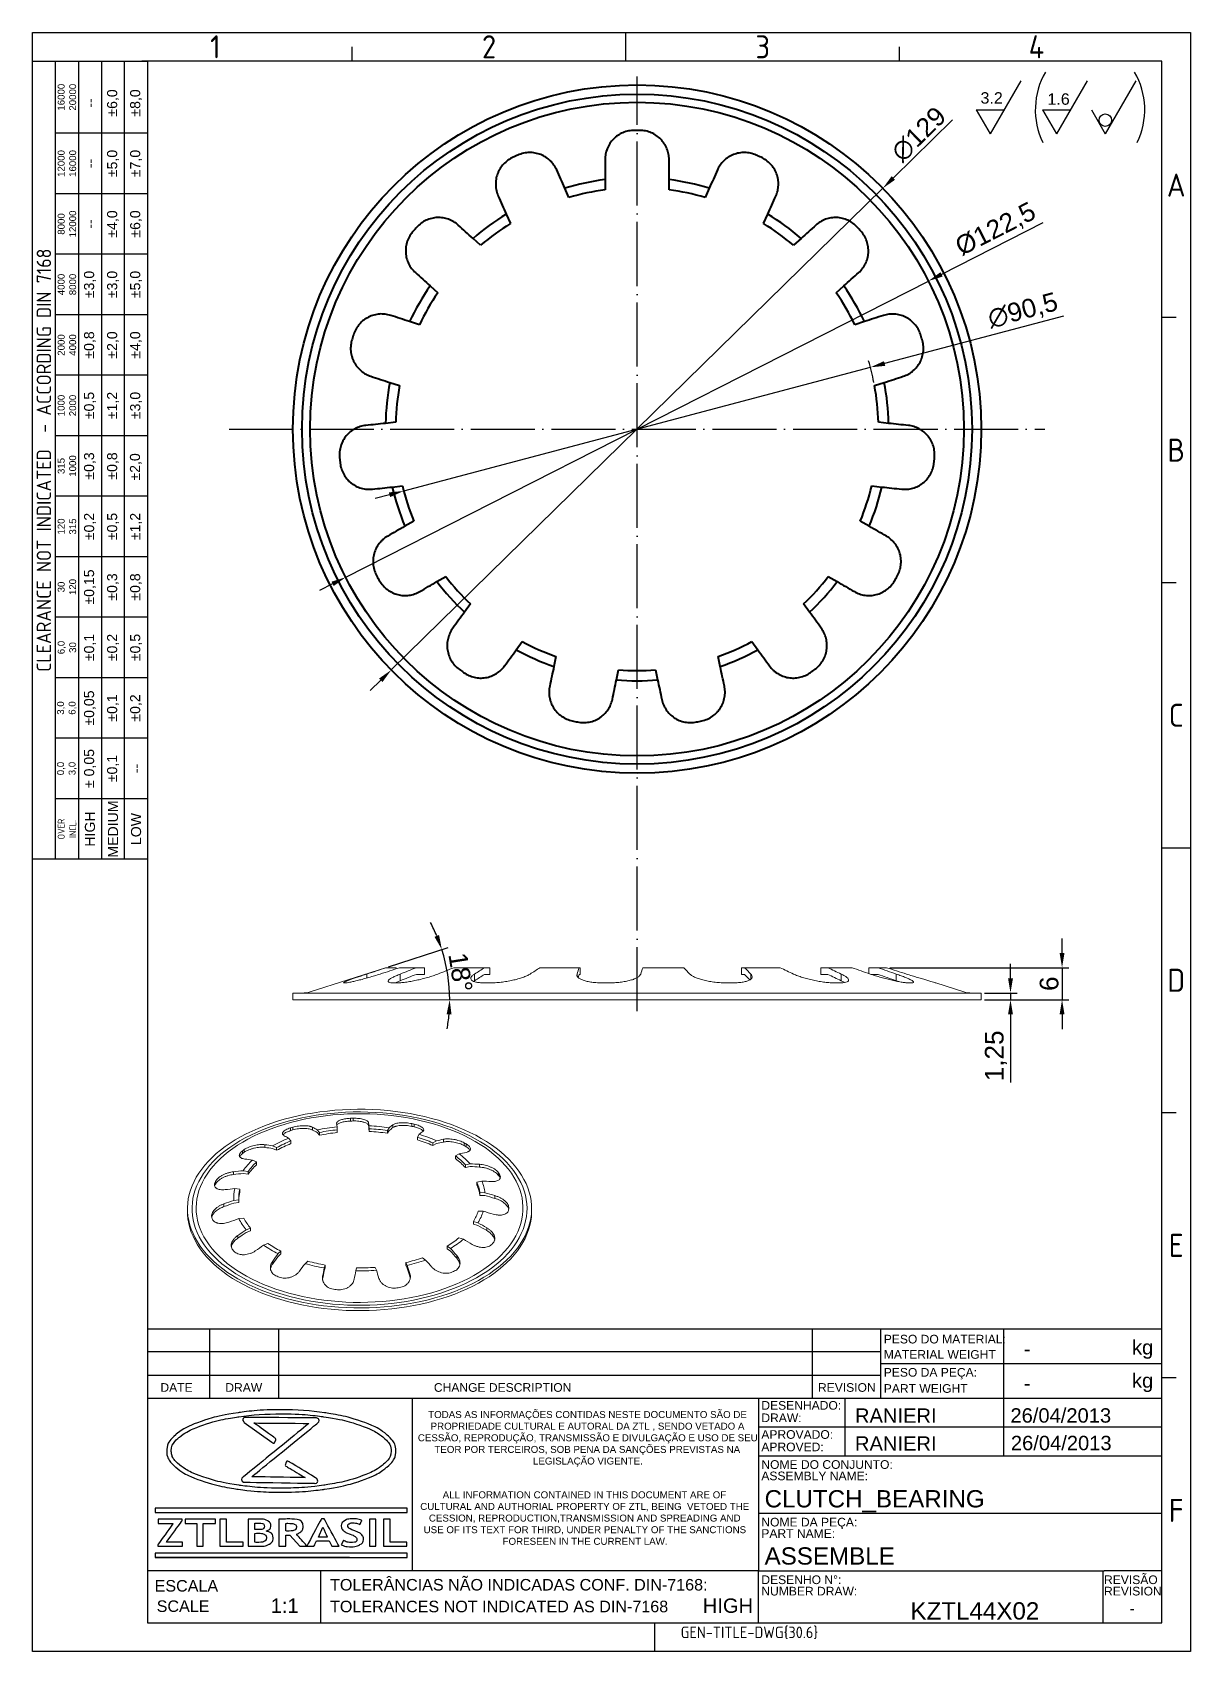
# Model space of a CAD drawing. Header units: millimetres. Extents: x 4492 to 4709, y 1173 to 1477.
import ezdxf
from ezdxf.enums import TextEntityAlignment as Align

# ---------------------------------------------------------------- set-up
doc = ezdxf.new("R2010")
doc.units = ezdxf.units.MM
doc.linetypes.add('ACAD_ISO02W100', pattern=[15, 12, -3])
doc.linetypes.add('ACAD_ISO04W100', pattern=[30, 24, -3, 0, -3])
for name, color, linetype, lineweight in [('AM_0', 7, 'Continuous', 40), ('AM_4', 1, 'ACAD_ISO04W100', 25), ('AM_5', 1, 'Continuous', 25), ('AM_8', 40, 'ACAD_ISO02W100', 35)]:
    doc.layers.add(name, color=color, linetype=linetype, lineweight=lineweight)
doc.layers.add('Camada 1', color=7, linetype='Continuous')
doc.styles.add('ACISOTS', font='isocp.shx', dxfattribs={"height": 1})
doc.styles.get("Standard").update_dxf_attribs({"font": 'arial.ttf'})
doc.dimstyles.new('ISO-25', dxfattribs={"dimtxt": 3.5, "dimasz": 2.75, "dimexe": 1.25, "dimexo": 0.625, "dimtad": 1, "dimtxsty": 'Standard', "dimcen": 2.5, "dimadec": 0, "dimazin": 0, "dimtfac": 1, "dimtmove": 0, "dimatfit": 3, "dimfxl": 1, "dimarcsym": 0})

msp = doc.modelspace()

# ---------------------------------------------------------------- texts
at = {"color": 135, "lineweight": 25, "style": 'ACISOTS'}
for s, p in [('1', (4526.006, 1474.051)), ('2', (4577.306, 1474.051)), ('3', (4628.606, 1474.051)), ('4', (4679.906, 1474.051)), ('A', (4706.096, 1448.131)), ('B', (4706.096, 1398.451)), ('C', (4706.096, 1348.771)), ('D', (4706.096, 1299.091)), ('E', (4706.096, 1249.411)), ('F', (4706.096, 1199.731))]:
    msp.add_text(s, height=4.32, dxfattribs=at).set_placement(p, align=Align.MIDDLE)
for s, height, p in [('PESO DO MATERIAL:', 1.62, (4651.287, 1231.027)), ('MATERIAL WEIGHT', 1.62, (4651.287, 1228.158)), ('kg', 2.7, (4697.815, 1228.956)), ('PESO DA PEÇA:', 1.62, (4651.287, 1224.801)), ('DATE', 1.62, (4515.708, 1221.967)), ('DRAW', 1.62, (4527.878, 1221.967)), ('CHANGE DESCRIPTION', 1.62, (4566.967, 1221.967)), ('REVISION', 1.62, (4638.958, 1221.967)), ('PART WEIGHT', 1.62, (4651.287, 1221.778)), ('kg', 2.7, (4697.815, 1222.727)), ('DESENHADO:', 1.62, (4628.34, 1218.61)), ('DRAW:', 1.62, (4628.34, 1216.28)), ('APROVADO:', 1.62, (4628.34, 1213.154)), ('APROVED:', 1.62, (4628.34, 1210.824)), ('NOME DO CONJUNTO:', 1.62, (4628.34, 1207.527)), ('ASSEMBLY NAME:', 1.62, (4628.34, 1205.394)), ('NOME DA PEÇA:', 1.62, (4628.34, 1196.727)), ('PART NAME:', 1.62, (4628.34, 1194.594)), ('ESCALA', 2.16, (4514.625, 1184.522)), ('TOLERÂNCIAS NÃO INDICADAS CONF. DIN-7168:', 2.16, (4547.505, 1184.723)), ('DESENHO N%%d:', 1.62, (4628.34, 1185.927)), ('REVISÃO', 1.62, (4692.571, 1185.927)), ('NUMBER DRAW:', 1.62, (4628.34, 1183.794)), ('REVISION', 1.62, (4692.571, 1183.794)), ('SCALE', 2.16, (4515.015, 1180.706)), ('TOLERANCES NOT INDICATED AS DIN-7168', 2.16, (4547.505, 1180.646))]:
    msp.add_text(s, height=height).set_placement(p)
at = {"color": 135, "lineweight": 25, "attachment_point": 5, "rotation": 90}
for s, insert, char_height, width in [('16000\\P20000', (4498.196, 1464.601), 1.296, 13.5), ('±6,0', (4506.836, 1463.521), 1.89, 11.34), ('±8,0', (4511.156, 1463.521), 1.89, 11.34), ('--', (4502.516, 1463.521), 1.89, 11.34), ('12000\\P16000', (4498.196, 1452.181), 1.296, 11.34), ('±5,0', (4506.836, 1452.181), 1.89, 11.34), ('±7,0', (4511.156, 1452.181), 1.89, 11.34), ('--', (4502.516, 1452.181), 1.89, 11.34), ('8000\\P12000', (4498.196, 1440.841), 1.296, 11.34), ('--', (4502.516, 1440.841), 1.89, 11.34), ('±4,0', (4506.836, 1440.841), 1.89, 11.34), ('±6,0', (4511.156, 1440.841), 1.89, 11.34), ('{\\Fisocp.shx|c0;CLEARANCE NOT INDICATED  - ACCORDING DIN 7168}', (4493.876, 1396.561), 2.7, 149.58), ('4000\\P8000', (4498.196, 1429.501), 1.296, 11.34), ('±3,0', (4502.516, 1429.501), 1.89, 11.34), ('±3,0', (4506.836, 1429.501), 1.89, 11.34), ('±5,0', (4511.156, 1429.501), 1.89, 11.34), ('±0,8', (4502.516, 1418.161), 1.89, 11.34), ('±2,0', (4506.836, 1418.161), 1.89, 11.34), ('±4,0', (4511.156, 1418.161), 1.89, 11.34), ('2000\\P4000', (4498.196, 1418.161), 1.296, 11.34), ('1000\\P2000', (4498.196, 1406.821), 1.296, 11.34), ('±0,5', (4502.516, 1406.821), 1.89, 11.34), ('±1,2', (4506.836, 1406.821), 1.89, 11.34), ('±3,0', (4511.156, 1406.821), 1.89, 11.34), ('315\\P1000', (4498.196, 1395.481), 1.296, 11.34), ('±0,3', (4502.516, 1395.481), 1.89, 11.34), ('±0,8', (4506.836, 1395.481), 1.89, 11.34), ('±2,0', (4511.12, 1395.311), 1.89, 11.34), ('120\\P315', (4498.196, 1384.141), 1.296, 11.34), ('±0,2', (4502.516, 1384.141), 1.89, 11.34), ('±0,5', (4506.836, 1384.141), 1.89, 11.34), ('±1,2', (4511.156, 1384.141), 1.89, 11.34), ('±0,15', (4502.516, 1372.801), 1.89, 11.34), ('±0,3', (4506.836, 1372.801), 1.89, 11.34), ('±0,8', (4511.156, 1372.801), 1.89, 11.34), ('30\\P120', (4498.196, 1372.801), 1.296, 11.34), ('6,0\\P30', (4498.196, 1361.461), 1.296, 11.34), ('±0,1', (4502.516, 1361.461), 1.89, 11.34), ('±0,2', (4506.836, 1361.461), 1.89, 11.34), ('±0,5', (4511.156, 1361.461), 1.89, 11.34), ('3,0\\P6,0', (4498.196, 1350.121), 1.296, 11.34), ('±0,05', (4502.516, 1350.121), 1.89, 11.34), ('±0,1', (4506.836, 1350.121), 1.89, 11.34), ('±0,2', (4511.156, 1350.121), 1.89, 11.34), ('± 0,05', (4502.516, 1338.781), 1.89, 11.34), ('0,0\\P3,0', (4498.196, 1338.781), 1.296, 11.34), ('\\pt4.79529;±0,1', (4506.836, 1338.781), 1.89, 11.34), ('--', (4511.156, 1338.781), 1.89, 11.34), ('MEDIUM', (4506.836, 1327.441), 1.89, 11.34), ('{\\Fisocp.shx|c0;OVER\\PINCL.}', (4498.196, 1327.441), 1.296, 11.34), ('HIGH', (4502.516, 1327.441), 1.89, 11.34), ('LOW', (4511.156, 1327.441), 1.89, 11.34)]:
    msp.add_mtext(s, dxfattribs=dict(at, insert=insert, char_height=char_height, width=width))
at = {"linetype": 'Continuous', "char_height": 1.3068, "attachment_point": 1}
for s, width, insert in [('\\pi2.2987;TODAS AS INFORMAÇÕES CONTIDAS NESTE DOCUMENTO SÃO DE \\P\\pi2.7511;PROPRIEDADE CULTURAL E AUTORAL DA ZTL , SENDO VETADO A \\P\\pi0.36611;CESSÃO, REPRODUÇÃO, TRANSMISSÃO E DIVULGAÇÃO E USO DE SEU \\P\\pi3.4624;TEOR POR TERCEIROS, SOB PENA DA SANÇÕES PREVISTAS NA \\P\\pi21.949;LEGISLAÇÃO VIGENTE.', 64.20028, (4563.596, 1218.359)), ('\\pi4.2925;ALL INFORMATION CONTAINED IN THIS DOCUMENT ARE OF \\P\\pi0.08239;CULTURAL AND AUTHORIAL PROPERTY OF ZTL, BEING  VETOED THE \\P\\pi1.7056;CESSION, REPRODUCTION,TRANSMISSION AND SPREADING AND \\P\\pi0.71796;USE OF ITS TEXT FOR THIRD, UNDER PENALTY OF THE SANCTIONS \\P\\pi15.511;FORESEEN IN THE CURRENT LAW.', 61.64945, (4564.325, 1203.311))]:
    msp.add_mtext_dynamic_manual_height_columns(s, width=width, gutter_width=12.5, heights=[0], dxfattribs=dict(at, insert=insert))
for p in [(4677.542, 1230), (4677.542, 1223.574)]:
    msp.add_attdef('-', text='', height=2.7).set_placement(p, align=Align.MIDDLE_LEFT)
for tag, p, height in [('RANIERI', (4645.889, 1216.152), 2.7), ('26/04/2013', (4675.023, 1216.184), 2.7), ('RANIERI', (4645.887, 1210.927), 2.7), ('26/04/2013', (4675.11, 1211.017), 2.7), ('CLUTCH_BEARING', (4628.95, 1200.297), 3.24), ('ASSEMBLE', (4628.95, 1189.579), 3.24), ('KZTL44X02', (4656.284, 1179.286), 3.24)]:
    msp.add_attdef(tag, p, '', height=height)
for tag, height, p in [('1:1', 2.7, (4538.994, 1181.887)), ('HIGH', 2.7, (4622.081, 1181.887)), ('-', 2.112, (4697.843, 1181.359))]:
    msp.add_attdef(tag, text='', height=height).set_placement(p, align=Align.MIDDLE_CENTER)
at = {"color": 135, "style": 'ACISOTS'}
msp.add_attdef('GEN-TITLE-DWG{30.6}', (4613.22, 1175.804), '', height=2.16, dxfattribs=at)
at = {"layer": 'AM_5', "char_height": 2.1484, "attachment_point": 1}
for s, insert in [('3.2', (4669.417, 1465.541)), ('1.6', (4681.965, 1465.333))]:
    msp.add_mtext_dynamic_manual_height_columns(s, width=18.23779, gutter_width=12.5, heights=[0], dxfattribs=dict(at, insert=insert))

# ---------------------------------------------------------------- blocks, each defined once
blk = doc.blocks.new('*D12')
at = {"layer": 'AM_5', "color": 0, "lineweight": -2, "ltscale": 0.25, "transparency": 16777216}
for p, q in [((4664.18, 1460.34), (4653.08, 1449.46)), ((4558.98, 1357.25), (4651.11, 1447.53)), ((4557.01, 1355.32), (4555.05, 1353.4))]:
    blk.add_line(p, q, dxfattribs=at)
at = {"layer": 'AM_5', "color": 0, "ltscale": 0.25, "transparency": 16777216}
for points in [[(4652.76, 1449.79), (4653.4, 1449.13), (4651.11, 1447.53)], [(4556.69, 1355.65), (4557.33, 1354.99), (4558.98, 1357.25)]]:
    blk.add_solid(points, dxfattribs=at)
at = {"layer": 'Defpoints', "color": 0, "ltscale": 0.25, "transparency": 16777216}
for p in [(4651.11, 1447.53), (4558.98, 1357.25)]:
    blk.add_point(p, dxfattribs=at)
at = {"layer": 'AM_5', "color": 0, "ltscale": 0.25, "transparency": 16777216, "insert": (4657.85, 1457.65), "char_height": 3.5, "attachment_point": 5, "rotation": 44.4196}
blk.add_mtext('∅129', dxfattribs=at)
blk = doc.blocks.new('*D13')
at = {"layer": 'AM_5', "color": 0, "lineweight": -2, "ltscale": 0.25, "transparency": 16777216}
for p, q in [((4681.12, 1441.06), (4662.1, 1431.39)), ((4550.44, 1374.63), (4659.65, 1430.15)), ((4547.99, 1373.39), (4545.53, 1372.14))]:
    blk.add_line(p, q, dxfattribs=at)
at = {"layer": 'AM_5', "color": 0, "ltscale": 0.25, "transparency": 16777216}
for points in [[(4661.9, 1431.8), (4662.31, 1430.98), (4659.65, 1430.15)], [(4547.78, 1373.8), (4548.19, 1372.98), (4550.44, 1374.63)]]:
    blk.add_solid(points, dxfattribs=at)
at = {"layer": 'Defpoints', "color": 0, "ltscale": 0.25, "transparency": 16777216}
for p in [(4659.65, 1430.15), (4550.44, 1374.63)]:
    blk.add_point(p, dxfattribs=at)
at = {"layer": 'AM_5', "color": 0, "ltscale": 0.25, "transparency": 16777216, "insert": (4672.33, 1439.71), "char_height": 3.5, "attachment_point": 5, "rotation": 26.9436}
blk.add_mtext('%%C122,5', dxfattribs=at)
blk = doc.blocks.new('*D14')
at = {"layer": 'AM_5', "color": 0, "lineweight": -2, "ltscale": 0.25, "transparency": 16777216}
for p, q in [((4684.97, 1423.58), (4651.44, 1414.69)), ((4561.31, 1390.8), (4648.78, 1413.98)), ((4558.65, 1390.09), (4555.99, 1389.39))]:
    blk.add_line(p, q, dxfattribs=at)
blk.add_arc((4605.04, 1402.39), 45.25, 11.1717, 16.4297, dxfattribs=at)
at = {"layer": 'AM_5', "color": 0, "ltscale": 0.25, "transparency": 16777216}
for points in [[(4651.32, 1415.13), (4651.56, 1414.25), (4648.78, 1413.98)], [(4558.53, 1390.53), (4558.76, 1389.65), (4561.31, 1390.8)]]:
    blk.add_solid(points, dxfattribs=at)
at = {"layer": 'Defpoints', "color": 0, "ltscale": 0.25, "transparency": 16777216}
for p in [(4648.78, 1413.98), (4561.31, 1390.8)]:
    blk.add_point(p, dxfattribs=at)
at = {"layer": 'AM_5', "color": 0, "ltscale": 0.25, "transparency": 16777216, "insert": (4677.4, 1424.45), "char_height": 3.5, "attachment_point": 5, "rotation": 14.8469}
blk.add_mtext('∅90,5', dxfattribs=at)
blk = doc.blocks.new('*D15')
at = {"layer": 'AM_5', "color": 0, "lineweight": -2, "ltscale": 0.25, "transparency": 16777216}
for p, q in [((4675.04, 1299.45), (4675.04, 1302.2)), ((4670.17, 1296.7), (4676.29, 1296.7)), ((4675.04, 1296.7), (4675.04, 1295.45)), ((4670.17, 1295.45), (4676.29, 1295.45)), ((4675.04, 1292.7), (4675.04, 1279.91))]:
    blk.add_line(p, q, dxfattribs=at)
at = {"layer": 'AM_5', "color": 0, "ltscale": 0.25, "transparency": 16777216}
for points in [[(4674.58, 1299.45), (4675.5, 1299.45), (4675.04, 1296.7)], [(4674.58, 1292.7), (4675.5, 1292.7), (4675.04, 1295.45)]]:
    blk.add_solid(points, dxfattribs=at)
at = {"layer": 'Defpoints', "color": 0, "ltscale": 0.25, "transparency": 16777216}
for p in [(4669.54, 1296.7), (4669.54, 1295.45), (4675.04, 1295.45)]:
    blk.add_point(p, dxfattribs=at)
at = {"layer": 'AM_5', "color": 0, "ltscale": 0.25, "transparency": 16777216, "insert": (4672.31, 1284.93), "char_height": 3.5, "attachment_point": 5, "rotation": 90}
blk.add_mtext('1,25', dxfattribs=at)
blk = doc.blocks.new('*D16')
at = {"layer": 'AM_5', "color": 0, "lineweight": -2, "ltscale": 0.25, "transparency": 16777216}
for p, q in [((4684.7, 1304.2), (4684.7, 1306.95)), ((4652.44, 1301.45), (4685.95, 1301.45)), ((4684.7, 1301.45), (4684.7, 1295.45)), ((4670.17, 1295.45), (4685.95, 1295.45)), ((4684.7, 1292.7), (4684.7, 1289.95))]:
    blk.add_line(p, q, dxfattribs=at)
at = {"layer": 'AM_5', "color": 0, "ltscale": 0.25, "transparency": 16777216}
for points in [[(4684.24, 1304.2), (4685.16, 1304.2), (4684.7, 1301.45)], [(4684.24, 1292.7), (4685.16, 1292.7), (4684.7, 1295.45)]]:
    blk.add_solid(points, dxfattribs=at)
at = {"layer": 'Defpoints', "color": 0, "ltscale": 0.25, "transparency": 16777216}
for p in [(4651.82, 1301.45), (4669.54, 1295.45), (4684.7, 1295.45)]:
    blk.add_point(p, dxfattribs=at)
at = {"layer": 'AM_5', "color": 0, "ltscale": 0.25, "transparency": 16777216, "insert": (4682.29, 1298.45), "char_height": 3.5, "attachment_point": 5, "rotation": 90}
blk.add_mtext('6', dxfattribs=at)
blk = doc.blocks.new('*D17')
at = {"layer": 'AM_5', "color": 0, "lineweight": -2, "ltscale": 0.25, "transparency": 16777216}
blk.add_line((4558.48, 1301.64), (4569.66, 1305.21), dxfattribs=at)
for start, end in [(22.863, 27.9815), (0, 17.7445), (349.763, 354.8815)]:
    blk.add_arc((4539.14, 1295.45), 30.79, start, end, dxfattribs=at)
at = {"layer": 'AM_5', "color": 0, "ltscale": 0.25, "transparency": 16777216}
for points in [[(4567.94, 1307.57), (4567.08, 1307.25), (4568.47, 1304.83)], [(4569.35, 1292.72), (4570.27, 1292.68), (4569.93, 1295.45)]]:
    blk.add_solid(points, dxfattribs=at)
at = {"layer": 'Defpoints', "color": 0, "ltscale": 0.25, "transparency": 16777216}
for p in [(4557.89, 1301.45), (4543.79, 1296.94), (4569.77, 1298.62), (4540.54, 1295.45), (4669.54, 1295.45)]:
    blk.add_point(p, dxfattribs=at)
at = {"layer": 'AM_5', "color": 0, "ltscale": 0.25, "transparency": 16777216, "insert": (4571.95, 1300.57), "char_height": 3.5, "attachment_point": 5, "rotation": 278.8722}
blk.add_mtext('18°', dxfattribs=at)

# ---------------------------------------------------------------- dimensions: what is measured, and where the dimension line sits
at = {"layer": 'AM_5', "ltscale": 0.25}
dim = msp.add_diameter_dim_2p(p1=(4558.976, 1357.246), p2=(4651.112, 1447.534), dimstyle='ISO-25', dxfattribs=at)
dim.commit()
dim.dimension.update_dxf_attribs({"geometry": '*D12', "text_midpoint": (4657.854, 1457.655)})
dim = msp.add_diameter_dim_2p(p1=(4550.437, 1374.634), p2=(4659.652, 1430.146), text='%%C122,5', dimstyle='ISO-25', dxfattribs=at)
dim.commit()
dim.dimension.update_dxf_attribs({"geometry": '*D13', "text_midpoint": (4673.589, 1437.23), "dimtype": 163})
dim = msp.add_diameter_dim_2p(p1=(4561.305, 1390.795), p2=(4648.784, 1413.985), dimstyle='ISO-25', dxfattribs=at)
dim.commit()
dim.dimension.update_dxf_attribs({"geometry": '*D14', "text_midpoint": (4678.114, 1421.76), "dimtype": 163})
dim = msp.add_angular_dim_2l(base=(4569.767, 1298.621), line1=((4669.544, 1295.447), (4540.544, 1295.447)), line2=((4557.888, 1301.447), (4543.788, 1296.935)), dimstyle='ISO-25', dxfattribs=at)
dim.commit()
dim.dimension.update_dxf_attribs({"geometry": '*D17', "text_midpoint": (4571.946, 1300.569)})
for base, p1, picture, middle in [((4684.7, 1295.447), (4651.817, 1301.447), '*D16', (4682.288, 1298.447)), ((4675.04, 1295.447), (4669.544, 1296.697), '*D15', (4672.312, 1284.928))]:
    dim = msp.add_linear_dim(base=base, p1=p1, p2=(4669.544, 1295.447), angle=90, dimstyle='ISO-25', dxfattribs=at)
    dim.commit()
    dim.dimension.update_dxf_attribs({"geometry": picture, "text_midpoint": middle})

# ---------------------------------------------------------------- linework, layer by layer
at = {"color": 135, "lineweight": 25}
for p, q in [((4491.716, 1173.271), (4491.716, 1476.751)), ((4491.716, 1476.751), (4708.796, 1476.751)), ((4602.956, 1471.351), (4602.956, 1476.751)), ((4708.796, 1476.751), (4708.796, 1173.271)), ((4551.656, 1471.351), (4551.656, 1474.051)), ((4654.256, 1471.351), (4654.256, 1474.051)), ((4496.036, 1321.771), (4496.036, 1471.351)), ((4500.356, 1471.351), (4500.356, 1321.771)), ((4504.676, 1471.351), (4504.676, 1321.771)), ((4508.996, 1321.771), (4508.996, 1471.351)), ((4513.316, 1457.851), (4496.036, 1457.851)), ((4513.316, 1446.511), (4496.036, 1446.511)), ((4513.316, 1435.171), (4496.036, 1435.171)), ((4513.316, 1423.831), (4496.036, 1423.831)), ((4706.096, 1423.291), (4703.396, 1423.291)), ((4513.316, 1412.491), (4496.036, 1412.491)), ((4513.316, 1401.151), (4496.036, 1401.151)), ((4513.316, 1389.811), (4496.036, 1389.811)), ((4513.316, 1378.471), (4496.036, 1378.471)), ((4706.096, 1373.611), (4703.396, 1373.611)), ((4513.316, 1367.131), (4496.036, 1367.131)), ((4513.316, 1355.791), (4496.036, 1355.791)), ((4513.316, 1344.451), (4496.036, 1344.451)), ((4513.316, 1333.111), (4496.036, 1333.111)), ((4703.396, 1323.931), (4708.796, 1323.931)), ((4706.096, 1274.251), (4703.396, 1274.251)), ((4706.096, 1224.571), (4703.396, 1224.571)), ((4608.356, 1173.271), (4608.356, 1178.671)), ((4708.796, 1173.271), (4491.716, 1173.271))]:
    msp.add_line(p, q, dxfattribs=at)
for p, q in [((4703.396, 1471.351), (4512.236, 1471.351)), ((4513.316, 1471.351), (4513.316, 1178.671)), ((4703.396, 1178.671), (4703.396, 1471.351)), ((4513.316, 1233.751), (4703.396, 1233.751)), ((4513.316, 1233.751), (4513.316, 1178.671)), ((4513.316, 1233.751), (4650.744, 1233.751)), ((4524.983, 1220.791), (4524.983, 1233.751)), ((4537.913, 1220.791), (4537.913, 1233.751)), ((4637.897, 1220.791), (4637.897, 1233.751)), ((4650.744, 1220.791), (4650.744, 1233.751)), ((4673.696, 1233.751), (4673.696, 1227.271)), ((4703.396, 1178.671), (4703.396, 1233.751)), ((4650.744, 1229.431), (4513.316, 1229.431)), ((4650.744, 1227.271), (4703.396, 1227.271)), ((4673.696, 1227.271), (4673.696, 1220.791)), ((4513.316, 1225.111), (4650.744, 1225.111)), ((4513.316, 1220.791), (4627.796, 1220.791)), ((4562.924, 1220.791), (4562.924, 1188.391)), ((4627.796, 1220.791), (4627.796, 1200.271)), ((4627.796, 1220.791), (4703.396, 1220.791)), ((4643.996, 1220.791), (4643.996, 1209.991)), ((4673.696, 1220.791), (4673.696, 1209.991)), ((4627.796, 1215.391), (4703.396, 1215.391)), ((4627.796, 1209.991), (4703.396, 1209.991)), ((4627.796, 1200.271), (4627.796, 1188.391)), ((4627.796, 1199.191), (4703.396, 1199.191)), ((4627.796, 1188.391), (4513.316, 1188.391)), ((4545.716, 1188.391), (4545.716, 1178.671)), ((4627.796, 1178.671), (4627.796, 1188.391)), ((4627.796, 1188.391), (4692.596, 1188.391)), ((4692.33, 1188.391), (4692.33, 1178.671)), ((4703.396, 1188.391), (4692.596, 1188.391)), ((4513.316, 1178.671), (4703.396, 1178.671)), ((4513.316, 1178.671), (4703.396, 1178.671))]:
    msp.add_line(p, q)
at = {"color": 7, "linetype": 'Continuous', "lineweight": 15}
for p, q in [((4557.888, 1301.447), (4543.788, 1296.935)), ((4559.927, 1301.447), (4557.888, 1301.447)), ((4559.735, 1298.617), (4560.662, 1299.014)), ((4559.927, 1301.248), (4559.927, 1301.447)), ((4565.233, 1301.447), (4560.541, 1301.447)), ((4560.662, 1299.014), (4560.662, 1300.264)), ((4563.678, 1300.197), (4565.233, 1300.197)), ((4565.233, 1300.197), (4565.233, 1301.447)), ((4577.423, 1301.447), (4570.731, 1301.447)), ((4574.438, 1298.884), (4574.598, 1299.014)), ((4574.598, 1299.014), (4574.598, 1300.264)), ((4576.462, 1300.197), (4577.423, 1300.197)), ((4577.423, 1300.197), (4577.423, 1301.447)), ((4594.389, 1301.447), (4586.854, 1301.447)), ((4593.999, 1299.622), (4594.188, 1300.197)), ((4594.188, 1300.197), (4594.389, 1300.197)), ((4594.389, 1300.197), (4594.389, 1301.447)), ((4613.792, 1301.447), (4606.122, 1301.447)), ((4631.883, 1301.447), (4624.61, 1301.447)), ((4624.61, 1301.447), (4624.61, 1300.197)), ((4624.61, 1300.197), (4625.204, 1300.197)), ((4625.204, 1300.197), (4626.198, 1299.177)), ((4645.333, 1301.447), (4639.514, 1301.447)), ((4639.514, 1301.447), (4639.514, 1300.197)), ((4639.514, 1300.197), (4640.8, 1300.197)), ((4643.294, 1299.014), (4643.294, 1300.264)), ((4651.817, 1301.447), (4648.458, 1301.447)), ((4648.458, 1301.447), (4648.458, 1300.361)), ((4648.938, 1300.197), (4650.214, 1300.197)), ((4653.619, 1299.014), (4653.619, 1300.264)), ((4653.619, 1299.014), (4654.085, 1298.847)), ((4540.544, 1296.697), (4540.544, 1295.447)), ((4669.544, 1296.697), (4540.544, 1296.697)), ((4666.301, 1296.935), (4661.044, 1298.617)), ((4669.544, 1295.447), (4669.544, 1296.697)), ((4669.544, 1295.447), (4540.544, 1295.447)), ((4548.726, 1272.271), (4548.715, 1272.225)), ((4548.813, 1271.634), (4548.863, 1271.08)), ((4551.317, 1272.711), (4551.317, 1273.221)), ((4551.817, 1272.726), (4551.817, 1273.236)), ((4554.707, 1271.896), (4554.707, 1272.406)), ((4554.855, 1271.261), (4554.804, 1271.815)), ((4559.28, 1271.478), (4559.28, 1271.988)), ((4562.833, 1271.719), (4562.833, 1272.229)), ((4563.3, 1271.615), (4563.3, 1272.126)), ((4539.742, 1269.486), (4540.179, 1268.991)), ((4540.098, 1270.913), (4540.098, 1271.424)), ((4540.179, 1268.991), (4540.179, 1268.481)), ((4540.543, 1271.044), (4540.543, 1271.555)), ((4544.242, 1271.023), (4544.242, 1271.533)), ((4545.525, 1270.564), (4545.088, 1271.058)), ((4545.088, 1270.548), (4545.525, 1270.053)), ((4545.525, 1270.053), (4545.525, 1270.564)), ((4548.863, 1271.08), (4548.863, 1270.57)), ((4554.804, 1271.305), (4554.855, 1270.751)), ((4554.855, 1270.751), (4554.855, 1271.261)), ((4558.613, 1271.467), (4558.268, 1270.949)), ((4558.268, 1270.439), (4558.613, 1270.957)), ((4558.268, 1270.949), (4558.268, 1270.439)), ((4563.87, 1269.708), (4564.214, 1270.226)), ((4563.87, 1269.198), (4563.87, 1269.708)), ((4567.448, 1269.014), (4566.768, 1268.621)), ((4566.768, 1268.621), (4566.768, 1268.111)), ((4568.766, 1268.781), (4568.766, 1269.291)), ((4572.655, 1268.108), (4572.655, 1268.619)), ((4531.115, 1266.637), (4531.115, 1267.147)), ((4531.43, 1266.861), (4531.43, 1267.371)), ((4535.297, 1267.768), (4535.297, 1268.279)), ((4537.493, 1267.736), (4536.746, 1268.085)), ((4536.746, 1267.574), (4537.493, 1267.225)), ((4537.493, 1267.225), (4537.493, 1267.736)), ((4566.768, 1268.111), (4567.448, 1268.503)), ((4571.011, 1266.172), (4571.69, 1266.564)), ((4571.011, 1265.662), (4571.011, 1266.172)), ((4573.008, 1267.904), (4573.008, 1268.415)), ((4529.419, 1262.694), (4529.419, 1263.205)), ((4532.148, 1263.266), (4531.219, 1263.41)), ((4531.219, 1262.899), (4532.148, 1262.756)), ((4532.148, 1262.756), (4532.148, 1263.266)), ((4532.97, 1265.393), (4533.717, 1265.044)), ((4533.717, 1265.044), (4533.717, 1264.533)), ((4573.79, 1264.698), (4572.893, 1264.499)), ((4572.893, 1264.499), (4572.893, 1263.988)), ((4572.893, 1263.988), (4573.79, 1264.187)), ((4575.53, 1264.09), (4575.53, 1264.6)), ((4579.083, 1262.504), (4579.083, 1263.014)), ((4579.262, 1262.234), (4579.262, 1262.745)), ((4525.922, 1260.621), (4525.922, 1261.131)), ((4526.051, 1260.899), (4526.051, 1261.41)), ((4529.666, 1260.064), (4530.595, 1259.92)), ((4530.595, 1259.92), (4530.595, 1259.41)), ((4575.043, 1261.265), (4575.941, 1261.464)), ((4575.043, 1260.755), (4575.043, 1261.265)), ((4527.624, 1256.679), (4527.624, 1257.19)), ((4530.414, 1257.928), (4529.465, 1257.841)), ((4529.465, 1257.331), (4530.414, 1257.418)), ((4530.414, 1257.418), (4530.414, 1257.928)), ((4576.544, 1259.265), (4575.584, 1259.295)), ((4575.584, 1259.295), (4575.584, 1258.784)), ((4575.584, 1258.784), (4576.544, 1258.755)), ((4578.405, 1258.216), (4578.405, 1258.726)), ((4520.782, 1256.303), (4520.782, 1255.793)), ((4530.403, 1254.42), (4531.353, 1254.507)), ((4575.232, 1253.656), (4574.375, 1253.908)), ((4574.375, 1253.908), (4574.375, 1253.398)), ((4574.375, 1253.398), (4575.232, 1253.146)), ((4575.27, 1255.836), (4576.23, 1255.807)), ((4585.282, 1255.793), (4585.282, 1256.303)), ((4530.222, 1250.762), (4530.222, 1251.273)), ((4532.591, 1252.644), (4531.785, 1252.342)), ((4531.785, 1251.832), (4532.591, 1252.134)), ((4532.591, 1252.134), (4532.591, 1252.644)), ((4571.651, 1250.822), (4572.508, 1250.57)), ((4576.892, 1252.174), (4576.892, 1252.685)), ((4535.053, 1249.437), (4535.859, 1249.739)), ((4538.303, 1248.329), (4537.779, 1247.863)), ((4537.779, 1247.353), (4538.303, 1247.818)), ((4538.303, 1247.818), (4538.303, 1248.329)), ((4570.081, 1248.84), (4569.477, 1249.272)), ((4569.477, 1249.272), (4569.477, 1248.761)), ((4569.477, 1248.761), (4570.081, 1248.33)), ((4571.254, 1247.011), (4571.254, 1247.521)), ((4536.764, 1245.967), (4536.764, 1246.478)), ((4542.811, 1245.977), (4543.335, 1246.442)), ((4546.561, 1245.727), (4546.411, 1245.179)), ((4546.411, 1244.669), (4546.561, 1245.217)), ((4546.561, 1245.217), (4546.561, 1245.727)), ((4552.337, 1244.637), (4552.487, 1245.185)), ((4555.939, 1245.29), (4556.188, 1244.754)), ((4561.983, 1245.65), (4561.734, 1246.186)), ((4561.734, 1246.186), (4561.734, 1245.676)), ((4561.734, 1245.676), (4561.983, 1245.14)), ((4564.814, 1247.092), (4565.419, 1246.661)), ((4546.119, 1243.123), (4546.119, 1243.633)), ((4562.465, 1243.617), (4562.465, 1244.128)), ((4562.465, 1243.617), (4562.534, 1243.291))]:
    msp.add_line(p, q, dxfattribs=at)
at = {"color": 8, "linetype": 'Continuous', "lineweight": 15}
for p, q in [((4554.4, 1299.512), (4554.4, 1300.264)), ((4593.799, 1299.933), (4593.799, 1300.264)), ((4626.356, 1299.28), (4626.356, 1300.264))]:
    msp.add_line(p, q, dxfattribs=at)
at = {"color": 135, "lineweight": 25}
msp.add_lwpolyline([(4513.316, 1471.351), (4513.316, 1321.771), (4491.716, 1321.771), (4491.716, 1471.351)], close=True, dxfattribs=at)
at = {"color": 7, "linetype": 'Continuous', "lineweight": 15, "flags": 128}
for points in [[(4575.837, 1269.468), (4576.823, 1268.873), (4577.763, 1268.253), (4578.654, 1267.61), (4579.495, 1266.944), (4580.285, 1266.258), (4581.021, 1265.553), (4581.702, 1264.829), (4582.328, 1264.088), (4582.895, 1263.333), (4583.405, 1262.563), (4583.855, 1261.782), (4584.244, 1260.989), (4584.573, 1260.188), (4584.84, 1259.378), (4585.044, 1258.563), (4585.186, 1257.743), (4585.265, 1256.921), (4585.28, 1256.097), (4585.233, 1255.274), (4585.123, 1254.453), (4584.95, 1253.635), (4584.714, 1252.823), (4584.416, 1252.017), (4584.057, 1251.22), (4583.637, 1250.433), (4583.157, 1249.657), (4582.619, 1248.894), (4582.022, 1248.146), (4581.369, 1247.414), (4580.66, 1246.699), (4579.897, 1246.003), (4579.081, 1245.327), (4578.215, 1244.672), (4577.299, 1244.041), (4576.336, 1243.433), (4575.327, 1242.851), (4574.274, 1242.295), (4573.18, 1241.766), (4572.046, 1241.266), (4570.875, 1240.795), (4569.67, 1240.354), (4568.431, 1239.945), (4567.163, 1239.568), (4565.867, 1239.224), (4564.545, 1238.912), (4563.202, 1238.636), (4561.838, 1238.393), (4560.457, 1238.186), (4559.061, 1238.014), (4557.654, 1237.878), (4556.238, 1237.778), (4554.815, 1237.714), (4553.389, 1237.687), (4551.962, 1237.696), (4550.538, 1237.742), (4549.118, 1237.823), (4547.706, 1237.941), (4546.304, 1238.095), (4544.915, 1238.285), (4543.543, 1238.51), (4542.189, 1238.77), (4540.856, 1239.064), (4539.547, 1239.392), (4538.264, 1239.753), (4537.011, 1240.146), (4535.788, 1240.571), (4534.6, 1241.026), (4533.447, 1241.512), (4532.333, 1242.027), (4531.259, 1242.569), (4530.228, 1243.139), (4529.242, 1243.734), (4528.302, 1244.354), (4527.411, 1244.997), (4526.569, 1245.662), (4525.78, 1246.348), (4525.044, 1247.054), (4524.363, 1247.778), (4523.737, 1248.518), (4523.17, 1249.274), (4522.66, 1250.043), (4522.21, 1250.825), (4521.821, 1251.617), (4521.492, 1252.419), (4521.225, 1253.228), (4521.021, 1254.043), (4520.879, 1254.863), (4520.8, 1255.686), (4520.784, 1256.509), (4520.832, 1257.332), (4520.942, 1258.154), (4521.115, 1258.971), (4521.351, 1259.784), (4521.649, 1260.589), (4522.008, 1261.387), (4522.428, 1262.174), (4522.907, 1262.95), (4523.446, 1263.712), (4524.043, 1264.461), (4524.696, 1265.193), (4525.405, 1265.908), (4526.168, 1266.604), (4526.984, 1267.28), (4527.85, 1267.934), (4528.766, 1268.566), (4529.729, 1269.173), (4530.738, 1269.756), (4531.791, 1270.312), (4532.885, 1270.841), (4534.019, 1271.341), (4535.19, 1271.812), (4536.395, 1272.252), (4537.634, 1272.661), (4538.902, 1273.039), (4540.198, 1273.383), (4541.52, 1273.694), (4542.863, 1273.971), (4544.227, 1274.213), (4545.608, 1274.421), (4547.003, 1274.593), (4548.411, 1274.729), (4549.827, 1274.829), (4551.25, 1274.892), (4552.676, 1274.92), (4554.102, 1274.911), (4555.527, 1274.865), (4556.947, 1274.783), (4558.359, 1274.665), (4559.761, 1274.511), (4561.149, 1274.321), (4562.522, 1274.097), (4563.876, 1273.837), (4565.209, 1273.543), (4566.518, 1273.215), (4567.801, 1272.854), (4569.054, 1272.461), (4570.277, 1272.036), (4571.465, 1271.58), (4572.618, 1271.094), (4573.732, 1270.58), (4574.806, 1270.037), (4575.837, 1269.468)], [(4530.836, 1243.49), (4529.869, 1244.073), (4528.949, 1244.681), (4528.076, 1245.312), (4527.252, 1245.965), (4526.48, 1246.638), (4525.761, 1247.33), (4525.095, 1248.04), (4524.485, 1248.767), (4523.932, 1249.509), (4523.437, 1250.264), (4523, 1251.031), (4522.623, 1251.808), (4522.307, 1252.595), (4522.051, 1253.389), (4521.857, 1254.188), (4521.724, 1254.992), (4521.654, 1255.799), (4521.647, 1256.606), (4521.701, 1257.413), (4521.818, 1258.218), (4521.997, 1259.018), (4522.237, 1259.814), (4522.538, 1260.602), (4522.9, 1261.382), (4523.322, 1262.152), (4523.803, 1262.91), (4524.342, 1263.655), (4524.938, 1264.386), (4525.589, 1265.1), (4526.295, 1265.797), (4527.054, 1266.476), (4527.865, 1267.134), (4528.726, 1267.77), (4529.635, 1268.384), (4530.59, 1268.973), (4531.59, 1269.538), (4532.633, 1270.076), (4533.716, 1270.587), (4534.837, 1271.07), (4535.995, 1271.523), (4537.186, 1271.946), (4538.409, 1272.338), (4539.661, 1272.698), (4540.939, 1273.026), (4542.242, 1273.32), (4543.565, 1273.581), (4544.908, 1273.807), (4546.267, 1273.999), (4547.639, 1274.155), (4549.022, 1274.276), (4550.413, 1274.361), (4551.809, 1274.411), (4553.207, 1274.424), (4554.605, 1274.402), (4556, 1274.343), (4557.39, 1274.249), (4558.77, 1274.119), (4560.139, 1273.954), (4561.494, 1273.754), (4562.832, 1273.519), (4564.151, 1273.25), (4565.448, 1272.947), (4566.72, 1272.611), (4567.964, 1272.243), (4569.18, 1271.843), (4570.363, 1271.412), (4571.511, 1270.952), (4572.623, 1270.462), (4573.697, 1269.944), (4574.729, 1269.399), (4575.718, 1268.828), (4576.662, 1268.232), (4577.559, 1267.613), (4578.407, 1266.971), (4579.205, 1266.308), (4579.951, 1265.625), (4580.644, 1264.923), (4581.281, 1264.205), (4581.863, 1263.47), (4582.388, 1262.722), (4582.854, 1261.961), (4583.261, 1261.188), (4583.608, 1260.406), (4583.894, 1259.616), (4584.119, 1258.819), (4584.282, 1258.017), (4584.383, 1257.211), (4584.422, 1256.404), (4584.399, 1255.597), (4584.313, 1254.791), (4584.165, 1253.988), (4583.956, 1253.19), (4583.685, 1252.398), (4583.353, 1251.613), (4582.961, 1250.838), (4582.51, 1250.074), (4582, 1249.322), (4581.432, 1248.584), (4580.808, 1247.861), (4580.129, 1247.155), (4579.397, 1246.468), (4578.611, 1245.799), (4577.775, 1245.152), (4576.89, 1244.527), (4575.958, 1243.925), (4574.98, 1243.348), (4573.959, 1242.796), (4572.895, 1242.271), (4571.793, 1241.775), (4570.653, 1241.307), (4569.479, 1240.868), (4568.271, 1240.461), (4567.033, 1240.084), (4565.768, 1239.741), (4564.477, 1239.429), (4563.164, 1239.152), (4561.83, 1238.908), (4560.479, 1238.699), (4559.114, 1238.525), (4557.736, 1238.387), (4556.348, 1238.283), (4554.955, 1238.216), (4553.557, 1238.185), (4552.158, 1238.189), (4550.761, 1238.23), (4549.369, 1238.306), (4547.984, 1238.418), (4546.609, 1238.566), (4545.246, 1238.748), (4543.899, 1238.966), (4542.571, 1239.218), (4541.263, 1239.504), (4539.978, 1239.823), (4538.719, 1240.176), (4537.489, 1240.56), (4536.29, 1240.975), (4535.123, 1241.421), (4533.993, 1241.896), (4532.9, 1242.4), (4531.847, 1242.932), (4530.836, 1243.49)], [(4574.69, 1268.903), (4573.689, 1269.455), (4572.646, 1269.981), (4571.563, 1270.478), (4570.442, 1270.947), (4569.286, 1271.387), (4568.096, 1271.795), (4566.876, 1272.173), (4565.627, 1272.518), (4564.353, 1272.83), (4563.055, 1273.108), (4561.737, 1273.353), (4560.401, 1273.562), (4559.05, 1273.737), (4557.687, 1273.876), (4556.314, 1273.98), (4554.935, 1274.048), (4553.552, 1274.079), (4552.167, 1274.075), (4550.785, 1274.034), (4549.407, 1273.957), (4548.036, 1273.845), (4546.676, 1273.697), (4545.328, 1273.513), (4543.997, 1273.295), (4542.684, 1273.042), (4541.391, 1272.755), (4540.123, 1272.435), (4538.881, 1272.081), (4537.668, 1271.696), (4536.487, 1271.28), (4535.339, 1270.833), (4534.227, 1270.357), (4533.154, 1269.852), (4532.121, 1269.32), (4531.132, 1268.761), (4530.186, 1268.177), (4529.288, 1267.569), (4528.438, 1266.938), (4527.638, 1266.286), (4526.89, 1265.613), (4526.196, 1264.922), (4525.556, 1264.213), (4524.973, 1263.488), (4524.447, 1262.749), (4523.979, 1261.997), (4523.571, 1261.233), (4523.222, 1260.46), (4522.935, 1259.678), (4522.709, 1258.89), (4522.545, 1258.096), (4522.444, 1257.299), (4522.405, 1256.5), (4522.428, 1255.701), (4522.514, 1254.904), (4522.662, 1254.109), (4522.873, 1253.319), (4523.145, 1252.536), (4523.478, 1251.76), (4523.871, 1250.994), (4524.324, 1250.238), (4524.836, 1249.496), (4525.405, 1248.767), (4526.031, 1248.054), (4526.712, 1247.359), (4527.446, 1246.681), (4528.233, 1246.024), (4529.071, 1245.387), (4529.957, 1244.774), (4530.891, 1244.184), (4531.87, 1243.618), (4532.892, 1243.079), (4533.955, 1242.568), (4535.058, 1242.084), (4536.197, 1241.63), (4537.37, 1241.206), (4538.575, 1240.813), (4539.81, 1240.452), (4541.072, 1240.123), (4542.358, 1239.828), (4543.667, 1239.566), (4544.994, 1239.339), (4546.338, 1239.147), (4547.695, 1238.99), (4549.063, 1238.868), (4550.44, 1238.783), (4551.821, 1238.733), (4553.206, 1238.719), (4554.589, 1238.742), (4555.97, 1238.801), (4557.345, 1238.895), (4558.71, 1239.026), (4560.065, 1239.191), (4561.404, 1239.392), (4562.727, 1239.628), (4564.03, 1239.898), (4565.311, 1240.202), (4566.566, 1240.539), (4567.794, 1240.908), (4568.991, 1241.309), (4570.156, 1241.741), (4571.286, 1242.202), (4572.379, 1242.693), (4573.432, 1243.212), (4574.444, 1243.757), (4575.412, 1244.329), (4576.334, 1244.925), (4577.208, 1245.544), (4578.033, 1246.186), (4578.807, 1246.849), (4579.528, 1247.531), (4580.196, 1248.231), (4580.807, 1248.948), (4581.362, 1249.68), (4581.859, 1250.426), (4582.298, 1251.184), (4582.676, 1251.953), (4582.994, 1252.731), (4583.25, 1253.516), (4583.445, 1254.307), (4583.578, 1255.103), (4583.649, 1255.901), (4583.656, 1256.7), (4583.602, 1257.499), (4583.484, 1258.295), (4583.305, 1259.087), (4583.064, 1259.874), (4582.761, 1260.654), (4582.398, 1261.425), (4581.975, 1262.186), (4581.492, 1262.935), (4580.951, 1263.671), (4580.354, 1264.392), (4579.7, 1265.096), (4578.992, 1265.783), (4578.231, 1266.451), (4577.419, 1267.098), (4576.557, 1267.723), (4575.646, 1268.325), (4574.69, 1268.903)], [(4585.282, 1255.793), (4585.28, 1255.587), (4585.233, 1254.764), (4585.123, 1253.942), (4584.95, 1253.125), (4584.714, 1252.312), (4584.416, 1251.507), (4584.057, 1250.71), (4583.637, 1249.922), (4583.157, 1249.147), (4582.619, 1248.384), (4582.022, 1247.636), (4581.369, 1246.903), (4580.66, 1246.189), (4579.897, 1245.492), (4579.081, 1244.817), (4578.215, 1244.162), (4577.299, 1243.53), (4576.336, 1242.923), (4575.327, 1242.34), (4574.274, 1241.784), (4573.18, 1241.256), (4572.046, 1240.755), (4570.875, 1240.284), (4569.67, 1239.844), (4568.431, 1239.435), (4567.163, 1239.058), (4565.867, 1238.713), (4564.545, 1238.402), (4563.202, 1238.125), (4561.838, 1237.883), (4560.457, 1237.675), (4559.061, 1237.504), (4557.654, 1237.368), (4556.238, 1237.268), (4554.815, 1237.204), (4553.389, 1237.177), (4551.962, 1237.186), (4550.538, 1237.231), (4549.118, 1237.313), (4547.706, 1237.431), (4546.304, 1237.585), (4544.915, 1237.775), (4543.543, 1238), (4542.189, 1238.259), (4540.856, 1238.553), (4539.547, 1238.881), (4538.264, 1239.242), (4537.011, 1239.635), (4535.788, 1240.06), (4534.6, 1240.516), (4533.447, 1241.002), (4532.333, 1241.516), (4531.259, 1242.059), (4530.228, 1242.628), (4529.242, 1243.224), (4528.302, 1243.843), (4527.411, 1244.487), (4526.569, 1245.152), (4525.78, 1245.838), (4525.044, 1246.544), (4524.363, 1247.267), (4523.737, 1248.008), (4523.17, 1248.764), (4522.66, 1249.533), (4522.21, 1250.315), (4521.821, 1251.107), (4521.492, 1251.909), (4521.225, 1252.718), (4521.021, 1253.533), (4520.879, 1254.353), (4520.8, 1255.175), (4520.782, 1255.793)]]:
    msp.add_lwpolyline(points, dxfattribs=at)
at = {"color": 7, "linetype": 'Continuous', "lineweight": 15}
for centre, radius, start, end in [((4542.264, 1301.697), 5, 270, 287.74445), ((4667.825, 1301.697), 5, 252.25555, 270), ((4552.766, 1233.751), 38.088, 95.95733, 101.62875), ((4553.089, 1232.057), 39.796, 82.02182, 87.52974), ((4549.13, 1245.498), 25.759, 111.37392, 118.73622), ((4549.286, 1246.008), 24.721, 111.61727, 118.49288), ((4552.776, 1234.735), 36.555, 96.14478, 101.4413), ((4552.776, 1234.225), 36.555, 96.14478, 101.4413), ((4553.087, 1233.109), 38.193, 82.20386, 87.3477), ((4553.087, 1232.598), 38.193, 82.20386, 87.3477), ((4555.458, 1242.862), 28.132, 66.29544, 72.60302), ((4555.458, 1242.352), 28.132, 66.29544, 72.60302), ((4555.559, 1242.22), 29.313, 66.07219, 72.82626), ((4549.286, 1245.498), 24.721, 111.61727, 118.49288), ((4561.911, 1254.04), 15.165, 43.60155, 53.12777), ((4561.911, 1253.53), 15.165, 43.60155, 53.12777), ((4562.282, 1253.866), 15.804, 43.26459, 53.46474), ((4541.938, 1255.713), 13.196, 132.81524, 144.32025), ((4542.383, 1255.813), 12.662, 133.19513, 143.94036), ((4542.383, 1255.303), 12.662, 133.19513, 143.94036), ((4537.407, 1258.241), 7.953, 166.74591, 182.87959), ((4538.035, 1258.24), 7.627, 167.27704, 182.34846), ((4567.542, 1258.148), 8.123, 8.11685, 22.56742), ((4567.542, 1257.637), 8.123, 8.11685, 22.56742), ((4568.149, 1258.144), 8.469, 7.6073, 23.07697), ((4538.083, 1257.723), 7.676, 167.3042, 178.0258), ((4540.269, 1259.482), 11.088, 207.16047, 220.0829), ((4540.781, 1259.433), 10.638, 207.58686, 219.65651), ((4566.603, 1258.687), 9.124, 328.41541, 341.78767), ((4567.171, 1258.705), 9.511, 327.94345, 342.25963), ((4560.095, 1264.732), 18.084, 301.24956, 309.7199), ((4560.39, 1265.002), 18.845, 300.94984, 310.01961), ((4547.493, 1267.838), 22.212, 235.93895, 244.06643), ((4547.715, 1267.454), 21.316, 236.20757, 243.79781), ((4552.317, 1280.353), 35.666, 254.54238, 260.46796), ((4552.345, 1279.465), 34.23, 254.73824, 260.2721), ((4553.034, 1285.309), 40.678, 269.01895, 274.44689), ((4553.034, 1284.222), 39.04, 269.19835, 274.26749), ((4554.435, 1276.689), 31.364, 283.45777, 289.32396), ((4554.493, 1277.461), 32.68, 283.25015, 289.53158)]:
    msp.add_arc(centre, radius, start, end, dxfattribs=at)
for points, knots in [([(4554.4, 1300.264), (4554.092, 1300.163), (4553.475, 1299.962), (4552.615, 1299.674), (4551.84, 1299.408), (4551.177, 1299.171), (4550.656, 1298.972), (4550.275, 1298.812), (4550.157, 1298.742), (4550.098, 1298.708)], [0, 0, 0, 0, 0.14528318, 0.29054963, 0.43603223, 0.58148412, 0.72300611, 0.86449799, 1, 1, 1, 1]), ([(4550.372, 1298.617), (4550.449, 1298.616), (4550.562, 1298.625), (4550.853, 1298.665), (4551.035, 1298.696), (4551.454, 1298.777), (4551.69, 1298.827), (4552.085, 1298.916), (4552.224, 1298.948), (4552.51, 1299.016), (4552.657, 1299.052), (4553.111, 1299.165), (4553.433, 1299.247), (4554.102, 1299.427), (4554.444, 1299.522), (4555.139, 1299.721), (4555.495, 1299.826), (4556.2, 1300.042), (4556.55, 1300.151), (4556.895, 1300.264)], [0, 0, 0, 0, 0.125, 0.125, 0.25, 0.25, 0.375, 0.375, 0.4375, 0.4375, 0.5, 0.5, 0.625, 0.625, 0.75, 0.75, 0.875, 0.875, 1, 1, 1, 1]), ([(4560.662, 1300.264), (4560.376, 1300.151), (4560.114, 1300.042), (4559.755, 1299.881), (4559.642, 1299.829), (4559.427, 1299.725), (4559.324, 1299.673), (4559.042, 1299.522), (4558.884, 1299.428), (4558.631, 1299.25), (4558.534, 1299.166), (4558.413, 1299.015), (4558.387, 1298.947), (4558.407, 1298.829), (4558.454, 1298.778), (4558.618, 1298.697), (4558.734, 1298.666), (4559.04, 1298.625), (4559.227, 1298.616), (4559.446, 1298.617)], [0, 0, 0, 0, 0.125, 0.125, 0.1875, 0.1875, 0.25, 0.25, 0.375, 0.375, 0.5, 0.5, 0.625, 0.625, 0.75, 0.75, 0.875, 0.875, 1, 1, 1, 1]), ([(4560.033, 1298.617), (4560.252, 1298.616), (4560.496, 1298.625), (4561.035, 1298.665), (4561.334, 1298.696), (4561.96, 1298.777), (4562.288, 1298.827), (4562.802, 1298.916), (4562.978, 1298.948), (4563.33, 1299.016), (4563.506, 1299.052), (4564.038, 1299.165), (4564.398, 1299.247), (4565.115, 1299.427), (4565.466, 1299.522), (4566.15, 1299.721), (4566.488, 1299.826), (4567.127, 1300.042), (4567.43, 1300.151), (4567.716, 1300.264)], [0, 0, 0, 0, 0.125, 0.125, 0.25, 0.25, 0.375, 0.375, 0.4375, 0.4375, 0.5, 0.5, 0.625, 0.625, 0.75, 0.75, 0.875, 0.875, 1, 1, 1, 1]), ([(4574.598, 1300.264), (4574.421, 1300.151), (4574.276, 1300.042), (4574.105, 1299.881), (4574.056, 1299.829), (4573.973, 1299.725), (4573.939, 1299.673), (4573.865, 1299.522), (4573.85, 1299.428), (4573.888, 1299.25), (4573.943, 1299.166), (4574.121, 1299.015), (4574.243, 1298.947), (4574.556, 1298.829), (4574.749, 1298.778), (4575.187, 1298.697), (4575.435, 1298.666), (4575.988, 1298.625), (4576.289, 1298.616), (4576.611, 1298.617)], [0, 0, 0, 0, 0.125, 0.125, 0.1875, 0.1875, 0.25, 0.25, 0.375, 0.375, 0.5, 0.5, 0.625, 0.625, 0.75, 0.75, 0.875, 0.875, 1, 1, 1, 1]), ([(4577.477, 1298.617), (4577.799, 1298.616), (4578.134, 1298.625), (4578.827, 1298.665), (4579.191, 1298.696), (4579.916, 1298.777), (4580.279, 1298.827), (4580.823, 1298.916), (4581.005, 1298.948), (4581.362, 1299.016), (4581.538, 1299.052), (4582.056, 1299.165), (4582.391, 1299.247), (4583.032, 1299.427), (4583.331, 1299.522), (4583.887, 1299.721), (4584.147, 1299.826), (4584.61, 1300.042), (4584.814, 1300.151), (4584.991, 1300.264)], [0, 0, 0, 0, 0.125, 0.125, 0.25, 0.25, 0.375, 0.375, 0.4375, 0.4375, 0.5, 0.5, 0.625, 0.625, 0.75, 0.75, 0.875, 0.875, 1, 1, 1, 1]), ([(4593.799, 1300.264), (4593.762, 1300.151), (4593.759, 1300.042), (4593.804, 1299.881), (4593.828, 1299.829), (4593.892, 1299.725), (4593.933, 1299.673), (4594.08, 1299.522), (4594.21, 1299.428), (4594.533, 1299.25), (4594.73, 1299.166), (4595.176, 1299.015), (4595.425, 1298.947), (4595.977, 1298.829), (4596.282, 1298.778), (4596.92, 1298.697), (4597.255, 1298.666), (4597.96, 1298.625), (4598.324, 1298.616), (4598.694, 1298.617)], [0, 0, 0, 0, 0.125, 0.125, 0.1875, 0.1875, 0.25, 0.25, 0.375, 0.375, 0.5, 0.5, 0.625, 0.625, 0.75, 0.75, 0.875, 0.875, 1, 1, 1, 1]), ([(4599.688, 1298.617), (4600.057, 1298.616), (4600.424, 1298.625), (4601.152, 1298.665), (4601.518, 1298.696), (4602.217, 1298.777), (4602.552, 1298.827), (4603.032, 1298.916), (4603.189, 1298.948), (4603.49, 1299.016), (4603.634, 1299.052), (4604.048, 1299.165), (4604.302, 1299.247), (4604.755, 1299.427), (4604.951, 1299.522), (4605.282, 1299.721), (4605.419, 1299.826), (4605.626, 1300.042), (4605.696, 1300.151), (4605.733, 1300.264)], [0, 0, 0, 0, 0.125, 0.125, 0.25, 0.25, 0.375, 0.375, 0.4375, 0.4375, 0.5, 0.5, 0.625, 0.625, 0.75, 0.75, 0.875, 0.875, 1, 1, 1, 1]), ([(4614.943, 1300.264), (4615.053, 1300.151), (4615.193, 1300.042), (4615.447, 1299.881), (4615.539, 1299.829), (4615.739, 1299.725), (4615.847, 1299.673), (4616.19, 1299.522), (4616.443, 1299.428), (4616.996, 1299.25), (4617.3, 1299.166), (4617.937, 1299.015), (4618.271, 1298.947), (4618.966, 1298.829), (4619.331, 1298.778), (4620.057, 1298.697), (4620.422, 1298.666), (4621.157, 1298.625), (4621.52, 1298.616), (4621.874, 1298.617)], [0, 0, 0, 0, 0.125, 0.125, 0.1875, 0.1875, 0.25, 0.25, 0.375, 0.375, 0.5, 0.5, 0.625, 0.625, 0.75, 0.75, 0.875, 0.875, 1, 1, 1, 1]), ([(4622.825, 1298.617), (4623.178, 1298.616), (4623.514, 1298.625), (4624.15, 1298.665), (4624.455, 1298.696), (4625.007, 1298.777), (4625.256, 1298.827), (4625.589, 1298.916), (4625.694, 1298.948), (4625.886, 1299.016), (4625.974, 1299.052), (4626.213, 1299.165), (4626.34, 1299.247), (4626.528, 1299.427), (4626.586, 1299.522), (4626.636, 1299.721), (4626.627, 1299.826), (4626.541, 1300.042), (4626.465, 1300.151), (4626.356, 1300.264)], [0, 0, 0, 0, 0.125, 0.125, 0.25, 0.25, 0.375, 0.375, 0.4375, 0.4375, 0.5, 0.5, 0.625, 0.625, 0.75, 0.75, 0.875, 0.875, 1, 1, 1, 1]), ([(4634.377, 1300.264), (4634.613, 1300.151), (4634.872, 1300.042), (4635.291, 1299.881), (4635.436, 1299.829), (4635.737, 1299.725), (4635.894, 1299.673), (4636.373, 1299.522), (4636.705, 1299.428), (4637.391, 1299.25), (4637.751, 1299.166), (4638.469, 1299.015), (4638.829, 1298.947), (4639.548, 1298.829), (4639.909, 1298.778), (4640.598, 1298.697), (4640.93, 1298.666), (4641.568, 1298.625), (4641.868, 1298.616), (4642.144, 1298.617)], [0, 0, 0, 0, 0.125, 0.125, 0.1875, 0.1875, 0.25, 0.25, 0.375, 0.375, 0.5, 0.5, 0.625, 0.625, 0.75, 0.75, 0.875, 0.875, 1, 1, 1, 1]), ([(4642.887, 1298.617), (4643.163, 1298.616), (4643.409, 1298.625), (4643.845, 1298.665), (4644.036, 1298.696), (4644.345, 1298.777), (4644.465, 1298.827), (4644.594, 1298.916), (4644.629, 1298.948), (4644.679, 1299.016), (4644.695, 1299.052), (4644.717, 1299.165), (4644.697, 1299.247), (4644.586, 1299.427), (4644.498, 1299.522), (4644.257, 1299.721), (4644.103, 1299.826), (4643.74, 1300.042), (4643.531, 1300.151), (4643.294, 1300.264)], [0, 0, 0, 0, 0.125, 0.125, 0.25, 0.25, 0.375, 0.375, 0.4375, 0.4375, 0.5, 0.5, 0.625, 0.625, 0.75, 0.75, 0.875, 0.875, 1, 1, 1, 1]), ([(4643.294, 1299.014), (4643.507, 1298.912), (4643.741, 1298.8), (4643.899, 1298.695), (4643.914, 1298.685)], [0, 0, 0, 0, 0.907767, 1, 1, 1, 1]), ([(4648.738, 1300.264), (4649.061, 1300.151), (4649.394, 1300.042), (4649.905, 1299.881), (4650.078, 1299.829), (4650.428, 1299.725), (4650.607, 1299.673), (4651.139, 1299.522), (4651.492, 1299.428), (4652.194, 1299.25), (4652.547, 1299.166), (4653.222, 1299.015), (4653.545, 1298.947), (4654.163, 1298.829), (4654.459, 1298.778), (4654.992, 1298.697), (4655.233, 1298.666), (4655.663, 1298.625), (4655.848, 1298.616), (4656, 1298.617)], [0, 0, 0, 0, 0.125, 0.125, 0.1875, 0.1875, 0.25, 0.25, 0.375, 0.375, 0.5, 0.5, 0.625, 0.625, 0.75, 0.75, 0.875, 0.875, 1, 1, 1, 1]), ([(4656.406, 1298.617), (4656.557, 1298.616), (4656.672, 1298.625), (4656.83, 1298.665), (4656.874, 1298.696), (4656.887, 1298.777), (4656.858, 1298.827), (4656.76, 1298.916), (4656.718, 1298.948), (4656.618, 1299.016), (4656.56, 1299.052), (4656.362, 1299.165), (4656.197, 1299.247), (4655.807, 1299.427), (4655.587, 1299.522), (4655.097, 1299.721), (4654.825, 1299.826), (4654.248, 1300.042), (4653.942, 1300.151), (4653.619, 1300.264)], [0, 0, 0, 0, 0.125, 0.125, 0.25, 0.25, 0.375, 0.375, 0.4375, 0.4375, 0.5, 0.5, 0.625, 0.625, 0.75, 0.75, 0.875, 0.875, 1, 1, 1, 1]), ([(4655.544, 1300.264), (4655.898, 1300.151), (4656.247, 1300.042), (4656.763, 1299.881), (4656.933, 1299.829), (4657.272, 1299.725), (4657.441, 1299.673), (4657.935, 1299.522), (4658.249, 1299.428), (4658.844, 1299.25), (4659.129, 1299.166), (4659.644, 1299.015), (4659.876, 1298.947), (4660.286, 1298.829), (4660.464, 1298.778), (4660.749, 1298.697), (4660.858, 1298.666), (4661.007, 1298.625), (4661.044, 1298.616), (4661.044, 1298.617)], [0, 0, 0, 0, 0.125, 0.125, 0.1875, 0.1875, 0.25, 0.25, 0.375, 0.375, 0.5, 0.5, 0.625, 0.625, 0.75, 0.75, 0.875, 0.875, 1, 1, 1, 1]), ([(4550.055, 1298.651), (4550.052, 1298.647), (4550.026, 1298.618), (4550.1, 1298.617), (4550.164, 1298.617)], [0, 0, 0, 0, 0.1415154, 1, 1, 1, 1]), ([(4544.242, 1271.533), (4544.162, 1271.578), (4544.068, 1271.619), (4543.906, 1271.673), (4543.849, 1271.69), (4543.727, 1271.721), (4543.663, 1271.736), (4543.462, 1271.775), (4543.317, 1271.796), (4543.009, 1271.826), (4542.844, 1271.835), (4542.503, 1271.84), (4542.327, 1271.836), (4541.968, 1271.814), (4541.782, 1271.797), (4541.419, 1271.749), (4541.239, 1271.719), (4540.882, 1271.646), (4540.709, 1271.603), (4540.543, 1271.555)], [0, 0, 0, 0, 0.125, 0.125, 0.1875, 0.1875, 0.25, 0.25, 0.375, 0.375, 0.5, 0.5, 0.625, 0.625, 0.75, 0.75, 0.875, 0.875, 1, 1, 1, 1]), ([(4551.317, 1273.221), (4551.168, 1273.214), (4550.869, 1273.199), (4550.439, 1273.146), (4550.038, 1273.073), (4549.673, 1272.979), (4549.358, 1272.868), (4549.092, 1272.741), (4548.895, 1272.603), (4548.755, 1272.464), (4548.746, 1272.374), (4548.741, 1272.332)], [0, 0, 0, 0, 0.110539, 0.221084, 0.3315571, 0.4420459, 0.5542321, 0.6664381, 0.7827924, 0.8991652, 1, 1, 1, 1]), ([(4548.765, 1271.92), (4548.784, 1271.955), (4548.832, 1272.041), (4549.003, 1272.175), (4549.258, 1272.316), (4549.585, 1272.441), (4549.961, 1272.546), (4550.38, 1272.627), (4550.833, 1272.687), (4551.153, 1272.703), (4551.317, 1272.711)], [0, 0, 0, 0, 0.0889036, 0.2230429, 0.3571538, 0.4876414, 0.6181011, 0.7430381, 0.8679596, 1, 1, 1, 1]), ([(4554.707, 1272.406), (4554.698, 1272.463), (4554.672, 1272.518), (4554.608, 1272.6), (4554.583, 1272.627), (4554.524, 1272.68), (4554.49, 1272.707), (4554.378, 1272.785), (4554.288, 1272.834), (4554.078, 1272.927), (4553.957, 1272.972), (4553.693, 1273.051), (4553.549, 1273.086), (4553.24, 1273.147), (4553.073, 1273.172), (4552.731, 1273.211), (4552.554, 1273.225), (4552.188, 1273.24), (4552.002, 1273.241), (4551.817, 1273.236)], [0, 0, 0, 0, 0.125, 0.125, 0.1875, 0.1875, 0.25, 0.25, 0.375, 0.375, 0.5, 0.5, 0.625, 0.625, 0.75, 0.75, 0.875, 0.875, 1, 1, 1, 1]), ([(4551.817, 1272.726), (4552.002, 1272.731), (4552.185, 1272.73), (4552.547, 1272.715), (4552.728, 1272.701), (4553.071, 1272.662), (4553.235, 1272.637), (4553.468, 1272.592), (4553.544, 1272.575), (4553.689, 1272.54), (4553.758, 1272.521), (4553.955, 1272.462), (4554.075, 1272.418), (4554.287, 1272.324), (4554.377, 1272.275), (4554.526, 1272.172), (4554.586, 1272.117), (4554.672, 1272.008), (4554.698, 1271.952), (4554.707, 1271.896)], [0, 0, 0, 0, 0.125, 0.125, 0.25, 0.25, 0.375, 0.375, 0.4375, 0.4375, 0.5, 0.5, 0.625, 0.625, 0.75, 0.75, 0.875, 0.875, 1, 1, 1, 1]), ([(4562.833, 1272.229), (4562.66, 1272.267), (4562.483, 1272.299), (4562.122, 1272.35), (4561.936, 1272.37), (4561.571, 1272.395), (4561.391, 1272.402), (4561.126, 1272.402), (4561.038, 1272.4), (4560.866, 1272.394), (4560.783, 1272.389), (4560.538, 1272.37), (4560.383, 1272.352), (4560.092, 1272.304), (4559.959, 1272.275), (4559.718, 1272.207), (4559.609, 1272.168), (4559.422, 1272.084), (4559.344, 1272.038), (4559.28, 1271.988)], [0, 0, 0, 0, 0.125, 0.125, 0.25, 0.25, 0.375, 0.375, 0.4375, 0.4375, 0.5, 0.5, 0.625, 0.625, 0.75, 0.75, 0.875, 0.875, 1, 1, 1, 1]), ([(4559.28, 1271.478), (4559.344, 1271.527), (4559.422, 1271.573), (4559.561, 1271.636), (4559.611, 1271.656), (4559.719, 1271.695), (4559.776, 1271.713), (4559.958, 1271.764), (4560.091, 1271.793), (4560.379, 1271.841), (4560.536, 1271.86), (4560.863, 1271.885), (4561.033, 1271.891), (4561.385, 1271.892), (4561.569, 1271.885), (4561.933, 1271.86), (4562.116, 1271.84), (4562.48, 1271.789), (4562.66, 1271.757), (4562.833, 1271.719)], [0, 0, 0, 0, 0.125, 0.125, 0.1875, 0.1875, 0.25, 0.25, 0.375, 0.375, 0.5, 0.5, 0.625, 0.625, 0.75, 0.75, 0.875, 0.875, 1, 1, 1, 1]), ([(4564.882, 1270.747), (4564.945, 1270.796), (4564.992, 1270.849), (4565.038, 1270.933), (4565.049, 1270.962), (4565.063, 1271.021), (4565.066, 1271.051), (4565.061, 1271.144), (4565.041, 1271.207), (4564.967, 1271.335), (4564.911, 1271.4), (4564.769, 1271.53), (4564.682, 1271.593), (4564.476, 1271.717), (4564.356, 1271.778), (4564.094, 1271.891), (4563.951, 1271.944), (4563.64, 1272.042), (4563.474, 1272.087), (4563.3, 1272.126)], [0, 0, 0, 0, 0.125, 0.125, 0.1875, 0.1875, 0.25, 0.25, 0.375, 0.375, 0.5, 0.5, 0.625, 0.625, 0.75, 0.75, 0.875, 0.875, 1, 1, 1, 1]), ([(4563.3, 1271.615), (4563.438, 1271.582), (4563.712, 1271.515), (4564.08, 1271.389), (4564.4, 1271.249), (4564.664, 1271.098), (4564.854, 1270.954), (4564.924, 1270.863), (4564.954, 1270.825)], [0, 0, 0, 0, 0.1743858, 0.3487808, 0.5230579, 0.6973595, 0.874339, 1, 1, 1, 1]), ([(4540.098, 1271.424), (4539.932, 1271.375), (4539.778, 1271.321), (4539.492, 1271.206), (4539.359, 1271.144), (4539.123, 1271.015), (4539.021, 1270.949), (4538.89, 1270.847), (4538.85, 1270.812), (4538.779, 1270.744), (4538.748, 1270.71), (4538.668, 1270.608), (4538.631, 1270.54), (4538.593, 1270.407), (4538.591, 1270.343), (4538.622, 1270.222), (4538.654, 1270.163), (4538.752, 1270.055), (4538.816, 1270.006), (4538.896, 1269.961)], [0, 0, 0, 0, 0.125, 0.125, 0.25, 0.25, 0.375, 0.375, 0.4375, 0.4375, 0.5, 0.5, 0.625, 0.625, 0.75, 0.75, 0.875, 0.875, 1, 1, 1, 1]), ([(4538.702, 1270.13), (4538.738, 1270.178), (4538.818, 1270.286), (4539.033, 1270.451), (4539.325, 1270.62), (4539.676, 1270.778), (4539.955, 1270.867), (4540.098, 1270.913)], [0, 0, 0, 0, 0.1663606, 0.3786297, 0.5819126, 0.7851704, 1, 1, 1, 1]), ([(4540.543, 1271.044), (4540.709, 1271.093), (4540.88, 1271.135), (4541.232, 1271.208), (4541.416, 1271.238), (4541.781, 1271.286), (4541.962, 1271.304), (4542.233, 1271.32), (4542.323, 1271.324), (4542.5, 1271.328), (4542.586, 1271.328), (4542.841, 1271.325), (4543.005, 1271.316), (4543.316, 1271.286), (4543.461, 1271.265), (4543.727, 1271.213), (4543.85, 1271.181), (4544.067, 1271.109), (4544.162, 1271.068), (4544.242, 1271.023)], [0, 0, 0, 0, 0.125, 0.125, 0.25, 0.25, 0.375, 0.375, 0.4375, 0.4375, 0.5, 0.5, 0.625, 0.625, 0.75, 0.75, 0.875, 0.875, 1, 1, 1, 1]), ([(4572.655, 1268.619), (4572.523, 1268.694), (4572.381, 1268.765), (4572.076, 1268.898), (4571.911, 1268.961), (4571.573, 1269.073), (4571.398, 1269.123), (4571.13, 1269.188), (4571.039, 1269.208), (4570.859, 1269.245), (4570.769, 1269.262), (4570.5, 1269.306), (4570.321, 1269.329), (4569.97, 1269.359), (4569.801, 1269.367), (4569.476, 1269.369), (4569.319, 1269.363), (4569.026, 1269.337), (4568.891, 1269.317), (4568.766, 1269.291)], [0, 0, 0, 0, 0.125, 0.125, 0.25, 0.25, 0.375, 0.375, 0.4375, 0.4375, 0.5, 0.5, 0.625, 0.625, 0.75, 0.75, 0.875, 0.875, 1, 1, 1, 1]), ([(4568.766, 1268.781), (4568.891, 1268.807), (4569.026, 1268.827), (4569.244, 1268.846), (4569.319, 1268.851), (4569.474, 1268.857), (4569.554, 1268.858), (4569.8, 1268.857), (4569.968, 1268.849), (4570.316, 1268.819), (4570.497, 1268.796), (4570.857, 1268.737), (4571.036, 1268.7), (4571.393, 1268.614), (4571.571, 1268.563), (4571.909, 1268.451), (4572.07, 1268.39), (4572.379, 1268.256), (4572.523, 1268.184), (4572.655, 1268.108)], [0, 0, 0, 0, 0.125, 0.125, 0.1875, 0.1875, 0.25, 0.25, 0.375, 0.375, 0.5, 0.5, 0.625, 0.625, 0.75, 0.75, 0.875, 0.875, 1, 1, 1, 1]), ([(4531.115, 1267.147), (4530.998, 1267.063), (4530.898, 1266.979), (4530.729, 1266.808), (4530.66, 1266.72), (4530.559, 1266.551), (4530.526, 1266.468), (4530.504, 1266.347), (4530.501, 1266.307), (4530.504, 1266.231), (4530.51, 1266.193), (4530.541, 1266.085), (4530.58, 1266.018), (4530.69, 1265.894), (4530.76, 1265.838), (4530.931, 1265.741), (4531.032, 1265.699), (4531.259, 1265.631), (4531.384, 1265.605), (4531.522, 1265.587)], [0, 0, 0, 0, 0.125, 0.125, 0.25, 0.25, 0.375, 0.375, 0.4375, 0.4375, 0.5, 0.5, 0.625, 0.625, 0.75, 0.75, 0.875, 0.875, 1, 1, 1, 1]), ([(4530.577, 1266.049), (4530.599, 1266.096), (4530.655, 1266.214), (4530.831, 1266.415), (4531.018, 1266.561), (4531.115, 1266.637)], [0, 0, 0, 0, 0.2428094, 0.6109276, 1, 1, 1, 1]), ([(4535.297, 1268.279), (4535.16, 1268.297), (4535.014, 1268.308), (4534.782, 1268.314), (4534.703, 1268.314), (4534.54, 1268.31), (4534.455, 1268.307), (4534.2, 1268.29), (4534.027, 1268.272), (4533.674, 1268.22), (4533.491, 1268.187), (4533.133, 1268.106), (4532.956, 1268.059), (4532.609, 1267.951), (4532.437, 1267.889), (4532.115, 1267.758), (4531.963, 1267.687), (4531.678, 1267.535), (4531.547, 1267.454), (4531.43, 1267.371)], [0, 0, 0, 0, 0.125, 0.125, 0.1875, 0.1875, 0.25, 0.25, 0.375, 0.375, 0.5, 0.5, 0.625, 0.625, 0.75, 0.75, 0.875, 0.875, 1, 1, 1, 1]), ([(4531.43, 1266.861), (4531.547, 1266.944), (4531.676, 1267.023), (4531.958, 1267.174), (4532.113, 1267.246), (4532.436, 1267.378), (4532.603, 1267.438), (4532.865, 1267.52), (4532.954, 1267.546), (4533.132, 1267.593), (4533.221, 1267.615), (4533.489, 1267.676), (4533.669, 1267.709), (4534.026, 1267.762), (4534.199, 1267.78), (4534.537, 1267.802), (4534.702, 1267.805), (4535.014, 1267.798), (4535.16, 1267.787), (4535.297, 1267.768)], [0, 0, 0, 0, 0.125, 0.125, 0.25, 0.25, 0.375, 0.375, 0.4375, 0.4375, 0.5, 0.5, 0.625, 0.625, 0.75, 0.75, 0.875, 0.875, 1, 1, 1, 1]), ([(4573.008, 1266.842), (4573.133, 1266.868), (4573.245, 1266.902), (4573.392, 1266.962), (4573.437, 1266.983), (4573.522, 1267.03), (4573.561, 1267.056), (4573.665, 1267.136), (4573.718, 1267.195), (4573.791, 1267.323), (4573.811, 1267.393), (4573.816, 1267.539), (4573.8, 1267.615), (4573.734, 1267.773), (4573.682, 1267.855), (4573.545, 1268.017), (4573.461, 1268.098), (4573.257, 1268.259), (4573.14, 1268.338), (4573.008, 1268.415)], [0, 0, 0, 0, 0.125, 0.125, 0.1875, 0.1875, 0.25, 0.25, 0.375, 0.375, 0.5, 0.5, 0.625, 0.625, 0.75, 0.75, 0.875, 0.875, 1, 1, 1, 1]), ([(4573.008, 1267.904), (4573.109, 1267.841), (4573.311, 1267.716), (4573.537, 1267.517), (4573.681, 1267.355), (4573.722, 1267.264), (4573.734, 1267.236)], [0, 0, 0, 0, 0.29224306, 0.58450173, 0.8765595, 1, 1, 1, 1]), ([(4529.419, 1263.205), (4529.248, 1263.185), (4529.076, 1263.157), (4528.814, 1263.102), (4528.726, 1263.082), (4528.549, 1263.037), (4528.46, 1263.012), (4528.195, 1262.932), (4528.023, 1262.871), (4527.685, 1262.735), (4527.518, 1262.658), (4527.204, 1262.495), (4527.057, 1262.408), (4526.781, 1262.223), (4526.653, 1262.125), (4526.429, 1261.926), (4526.331, 1261.825), (4526.165, 1261.617), (4526.099, 1261.513), (4526.051, 1261.41)], [0, 0, 0, 0, 0.125, 0.125, 0.1875, 0.1875, 0.25, 0.25, 0.375, 0.375, 0.5, 0.5, 0.625, 0.625, 0.75, 0.75, 0.875, 0.875, 1, 1, 1, 1]), ([(4526.051, 1260.899), (4526.099, 1261.003), (4526.164, 1261.105), (4526.328, 1261.311), (4526.427, 1261.414), (4526.652, 1261.614), (4526.777, 1261.71), (4526.984, 1261.849), (4527.057, 1261.895), (4527.205, 1261.982), (4527.281, 1262.024), (4527.516, 1262.147), (4527.68, 1262.222), (4528.022, 1262.36), (4528.194, 1262.421), (4528.545, 1262.527), (4528.723, 1262.573), (4529.075, 1262.647), (4529.249, 1262.675), (4529.419, 1262.694)], [0, 0, 0, 0, 0.125, 0.125, 0.25, 0.25, 0.375, 0.375, 0.4375, 0.4375, 0.5, 0.5, 0.625, 0.625, 0.75, 0.75, 0.875, 0.875, 1, 1, 1, 1]), ([(4579.083, 1263.014), (4579.017, 1263.114), (4578.934, 1263.212), (4578.737, 1263.407), (4578.622, 1263.504), (4578.368, 1263.689), (4578.23, 1263.777), (4578.006, 1263.903), (4577.928, 1263.944), (4577.769, 1264.022), (4577.688, 1264.06), (4577.441, 1264.167), (4577.27, 1264.233), (4576.919, 1264.35), (4576.743, 1264.4), (4576.39, 1264.485), (4576.212, 1264.52), (4575.865, 1264.573), (4575.695, 1264.591), (4575.53, 1264.6)], [0, 0, 0, 0, 0.125, 0.125, 0.25, 0.25, 0.375, 0.375, 0.4375, 0.4375, 0.5, 0.5, 0.625, 0.625, 0.75, 0.75, 0.875, 0.875, 1, 1, 1, 1]), ([(4575.53, 1264.09), (4575.695, 1264.08), (4575.864, 1264.062), (4576.123, 1264.023), (4576.21, 1264.008), (4576.386, 1263.974), (4576.475, 1263.954), (4576.742, 1263.89), (4576.918, 1263.84), (4577.265, 1263.724), (4577.439, 1263.658), (4577.769, 1263.514), (4577.927, 1263.437), (4578.225, 1263.269), (4578.367, 1263.179), (4578.62, 1262.995), (4578.733, 1262.9), (4578.933, 1262.703), (4579.016, 1262.604), (4579.083, 1262.504)], [0, 0, 0, 0, 0.125, 0.125, 0.1875, 0.1875, 0.25, 0.25, 0.375, 0.375, 0.5, 0.5, 0.625, 0.625, 0.75, 0.75, 0.875, 0.875, 1, 1, 1, 1]), ([(4577.68, 1261.366), (4577.846, 1261.357), (4578.002, 1261.357), (4578.225, 1261.372), (4578.297, 1261.38), (4578.438, 1261.399), (4578.506, 1261.411), (4578.701, 1261.455), (4578.818, 1261.493), (4579.026, 1261.586), (4579.118, 1261.643), (4579.269, 1261.77), (4579.328, 1261.84), (4579.412, 1261.995), (4579.437, 1262.081), (4579.45, 1262.258), (4579.438, 1262.351), (4579.378, 1262.545), (4579.329, 1262.644), (4579.262, 1262.745)], [0, 0, 0, 0, 0.125, 0.125, 0.1875, 0.1875, 0.25, 0.25, 0.375, 0.375, 0.5, 0.5, 0.625, 0.625, 0.75, 0.75, 0.875, 0.875, 1, 1, 1, 1]), ([(4525.922, 1261.131), (4525.874, 1261.027), (4525.845, 1260.926), (4525.822, 1260.732), (4525.829, 1260.637), (4525.88, 1260.461), (4525.923, 1260.38), (4526.013, 1260.267), (4526.048, 1260.231), (4526.124, 1260.164), (4526.166, 1260.133), (4526.304, 1260.046), (4526.41, 1259.996), (4526.649, 1259.915), (4526.78, 1259.884), (4527.062, 1259.843), (4527.214, 1259.832), (4527.531, 1259.83), (4527.696, 1259.84), (4527.866, 1259.859)], [0, 0, 0, 0, 0.125, 0.125, 0.25, 0.25, 0.375, 0.375, 0.4375, 0.4375, 0.5, 0.5, 0.625, 0.625, 0.75, 0.75, 0.875, 0.875, 1, 1, 1, 1]), ([(4579.262, 1262.234), (4579.315, 1262.153), (4579.372, 1262.066), (4579.39, 1261.984), (4579.392, 1261.979)], [0, 0, 0, 0, 0.9425836, 1, 1, 1, 1]), ([(4527.624, 1257.19), (4527.449, 1257.128), (4527.28, 1257.058), (4527.033, 1256.94), (4526.952, 1256.899), (4526.792, 1256.813), (4526.714, 1256.767), (4526.485, 1256.627), (4526.343, 1256.527), (4526.079, 1256.317), (4525.956, 1256.205), (4525.741, 1255.977), (4525.649, 1255.86), (4525.493, 1255.623), (4525.43, 1255.501), (4525.342, 1255.264), (4525.315, 1255.147), (4525.299, 1254.918), (4525.309, 1254.806), (4525.338, 1254.701)], [0, 0, 0, 0, 0.125, 0.125, 0.1875, 0.1875, 0.25, 0.25, 0.375, 0.375, 0.5, 0.5, 0.625, 0.625, 0.75, 0.75, 0.875, 0.875, 1, 1, 1, 1]), ([(4525.341, 1254.72), (4525.342, 1254.726), (4525.355, 1254.827), (4525.449, 1255.03), (4525.622, 1255.323), (4525.867, 1255.611), (4526.17, 1255.889), (4526.527, 1256.148), (4527.006, 1256.433), (4527.388, 1256.585), (4527.624, 1256.679)], [0, 0, 0, 0, 0.008602, 0.1353384, 0.2620927, 0.3907943, 0.5195186, 0.6530019, 0.7865065, 1, 1, 1, 1]), ([(4581.007, 1256.385), (4581.017, 1256.492), (4581.008, 1256.601), (4580.954, 1256.827), (4580.908, 1256.943), (4580.783, 1257.175), (4580.705, 1257.29), (4580.563, 1257.46), (4580.511, 1257.517), (4580.402, 1257.629), (4580.344, 1257.683), (4580.162, 1257.843), (4580.028, 1257.946), (4579.738, 1258.142), (4579.586, 1258.233), (4579.266, 1258.4), (4579.097, 1258.478), (4578.755, 1258.615), (4578.581, 1258.675), (4578.405, 1258.726)], [0, 0, 0, 0, 0.125, 0.125, 0.25, 0.25, 0.375, 0.375, 0.4375, 0.4375, 0.5, 0.5, 0.625, 0.625, 0.75, 0.75, 0.875, 0.875, 1, 1, 1, 1]), ([(4578.405, 1258.216), (4578.564, 1258.165), (4578.881, 1258.064), (4579.341, 1257.858), (4579.769, 1257.618), (4580.152, 1257.348), (4580.475, 1257.057), (4580.726, 1256.759), (4580.905, 1256.46), (4580.96, 1256.267), (4580.988, 1256.171)], [0, 0, 0, 0, 0.128076, 0.2561372, 0.3843932, 0.5126222, 0.6373867, 0.7621247, 0.881582, 1, 1, 1, 1]), ([(4525.416, 1254.416), (4525.445, 1254.309), (4525.492, 1254.211), (4525.62, 1254.03), (4525.703, 1253.946), (4525.896, 1253.8), (4526.007, 1253.737), (4526.194, 1253.659), (4526.26, 1253.635), (4526.397, 1253.594), (4526.468, 1253.577), (4526.687, 1253.533), (4526.844, 1253.515), (4527.171, 1253.504), (4527.339, 1253.51), (4527.683, 1253.545), (4527.86, 1253.575), (4528.213, 1253.656), (4528.388, 1253.707), (4528.563, 1253.768)], [0, 0, 0, 0, 0.125, 0.125, 0.25, 0.25, 0.375, 0.375, 0.4375, 0.4375, 0.5, 0.5, 0.625, 0.625, 0.75, 0.75, 0.875, 0.875, 1, 1, 1, 1]), ([(4578.091, 1255.267), (4578.267, 1255.216), (4578.443, 1255.175), (4578.703, 1255.131), (4578.789, 1255.119), (4578.961, 1255.1), (4579.047, 1255.093), (4579.299, 1255.082), (4579.459, 1255.086), (4579.767, 1255.116), (4579.915, 1255.143), (4580.185, 1255.218), (4580.308, 1255.267), (4580.529, 1255.385), (4580.626, 1255.455), (4580.786, 1255.611), (4580.85, 1255.697), (4580.943, 1255.887), (4580.971, 1255.989), (4580.981, 1256.097)], [0, 0, 0, 0, 0.125, 0.125, 0.1875, 0.1875, 0.25, 0.25, 0.375, 0.375, 0.5, 0.5, 0.625, 0.625, 0.75, 0.75, 0.875, 0.875, 1, 1, 1, 1]), ([(4530.222, 1251.273), (4530.074, 1251.171), (4529.937, 1251.064), (4529.748, 1250.893), (4529.687, 1250.834), (4529.573, 1250.714), (4529.518, 1250.652), (4529.365, 1250.465), (4529.278, 1250.337), (4529.134, 1250.077), (4529.077, 1249.943), (4528.997, 1249.679), (4528.975, 1249.548), (4528.966, 1249.291), (4528.98, 1249.163), (4529.043, 1248.923), (4529.092, 1248.809), (4529.227, 1248.593), (4529.312, 1248.494), (4529.414, 1248.404)], [0, 0, 0, 0, 0.125, 0.125, 0.1875, 0.1875, 0.25, 0.25, 0.375, 0.375, 0.5, 0.5, 0.625, 0.625, 0.75, 0.75, 0.875, 0.875, 1, 1, 1, 1]), ([(4529.003, 1249.126), (4529.015, 1249.195), (4529.047, 1249.373), (4529.179, 1249.666), (4529.389, 1249.995), (4529.716, 1250.378), (4530.03, 1250.616), (4530.222, 1250.762)], [0, 0, 0, 0, 0.1183995, 0.3046825, 0.4978525, 0.6910534, 1, 1, 1, 1]), ([(4578.094, 1249.877), (4578.178, 1249.972), (4578.245, 1250.075), (4578.343, 1250.295), (4578.374, 1250.413), (4578.4, 1250.657), (4578.395, 1250.782), (4578.36, 1250.974), (4578.344, 1251.04), (4578.303, 1251.169), (4578.278, 1251.234), (4578.192, 1251.427), (4578.118, 1251.556), (4577.94, 1251.809), (4577.837, 1251.931), (4577.606, 1252.166), (4577.476, 1252.28), (4577.198, 1252.493), (4577.05, 1252.593), (4576.892, 1252.685)], [0, 0, 0, 0, 0.125, 0.125, 0.25, 0.25, 0.375, 0.375, 0.4375, 0.4375, 0.5, 0.5, 0.625, 0.625, 0.75, 0.75, 0.875, 0.875, 1, 1, 1, 1]), ([(4576.892, 1252.174), (4577.031, 1252.087), (4577.308, 1251.913), (4577.665, 1251.607), (4577.965, 1251.278), (4578.189, 1250.933), (4578.325, 1250.634), (4578.352, 1250.457), (4578.362, 1250.394)], [0, 0, 0, 0, 0.1809911, 0.3619613, 0.5432013, 0.7244031, 0.9007091, 1, 1, 1, 1]), ([(4529.686, 1248.162), (4529.787, 1248.072), (4529.902, 1247.993), (4530.158, 1247.859), (4530.301, 1247.803), (4530.604, 1247.718), (4530.764, 1247.688), (4531.016, 1247.664), (4531.102, 1247.659), (4531.276, 1247.656), (4531.363, 1247.658), (4531.626, 1247.674), (4531.805, 1247.697), (4532.165, 1247.77), (4532.341, 1247.818), (4532.687, 1247.938), (4532.859, 1248.011), (4533.186, 1248.175), (4533.342, 1248.266), (4533.49, 1248.368)], [0, 0, 0, 0, 0.125, 0.125, 0.25, 0.25, 0.375, 0.375, 0.4375, 0.4375, 0.5, 0.5, 0.625, 0.625, 0.75, 0.75, 0.875, 0.875, 1, 1, 1, 1]), ([(4570.848, 1244.616), (4570.992, 1244.683), (4571.122, 1244.761), (4571.355, 1244.941), (4571.458, 1245.043), (4571.63, 1245.262), (4571.699, 1245.379), (4571.777, 1245.566), (4571.799, 1245.631), (4571.834, 1245.761), (4571.847, 1245.827), (4571.872, 1246.028), (4571.871, 1246.166), (4571.834, 1246.445), (4571.799, 1246.584), (4571.696, 1246.86), (4571.628, 1246.999), (4571.462, 1247.266), (4571.365, 1247.396), (4571.254, 1247.521)], [0, 0, 0, 0, 0.125, 0.125, 0.25, 0.25, 0.375, 0.375, 0.4375, 0.4375, 0.5, 0.5, 0.625, 0.625, 0.75, 0.75, 0.875, 0.875, 1, 1, 1, 1]), ([(4574.168, 1249.599), (4574.326, 1249.506), (4574.489, 1249.425), (4574.741, 1249.317), (4574.827, 1249.284), (4575.001, 1249.223), (4575.089, 1249.195), (4575.355, 1249.12), (4575.532, 1249.082), (4575.885, 1249.031), (4576.063, 1249.018), (4576.407, 1249.018), (4576.573, 1249.031), (4576.891, 1249.083), (4577.045, 1249.122), (4577.324, 1249.225), (4577.451, 1249.287), (4577.682, 1249.438), (4577.783, 1249.524), (4577.867, 1249.62)], [0, 0, 0, 0, 0.125, 0.125, 0.1875, 0.1875, 0.25, 0.25, 0.375, 0.375, 0.5, 0.5, 0.625, 0.625, 0.75, 0.75, 0.875, 0.875, 1, 1, 1, 1]), ([(4536.764, 1246.478), (4536.668, 1246.346), (4536.587, 1246.212), (4536.489, 1246.006), (4536.46, 1245.936), (4536.409, 1245.796), (4536.388, 1245.725), (4536.337, 1245.512), (4536.32, 1245.372), (4536.321, 1245.094), (4536.339, 1244.955), (4536.409, 1244.69), (4536.462, 1244.563), (4536.601, 1244.321), (4536.689, 1244.206), (4536.892, 1243.999), (4537.009, 1243.905), (4537.272, 1243.738), (4537.417, 1243.667), (4537.573, 1243.609)], [0, 0, 0, 0, 0.125, 0.125, 0.1875, 0.1875, 0.25, 0.25, 0.375, 0.375, 0.5, 0.5, 0.625, 0.625, 0.75, 0.75, 0.875, 0.875, 1, 1, 1, 1]), ([(4536.344, 1244.964), (4536.346, 1244.991), (4536.355, 1245.139), (4536.464, 1245.484), (4536.65, 1245.783), (4536.764, 1245.967)], [0, 0, 0, 0, 0.08020728, 0.43409688, 1, 1, 1, 1]), ([(4537.992, 1243.452), (4538.148, 1243.393), (4538.311, 1243.349), (4538.651, 1243.288), (4538.831, 1243.271), (4539.191, 1243.267), (4539.372, 1243.28), (4539.644, 1243.32), (4539.736, 1243.337), (4539.916, 1243.377), (4540.004, 1243.401), (4540.267, 1243.481), (4540.438, 1243.547), (4540.766, 1243.704), (4540.92, 1243.793), (4541.21, 1243.991), (4541.346, 1244.101), (4541.591, 1244.335), (4541.7, 1244.46), (4541.796, 1244.591)], [0, 0, 0, 0, 0.125, 0.125, 0.25, 0.25, 0.375, 0.375, 0.4375, 0.4375, 0.5, 0.5, 0.625, 0.625, 0.75, 0.75, 0.875, 0.875, 1, 1, 1, 1]), ([(4566.591, 1245.341), (4566.703, 1245.216), (4566.826, 1245.099), (4567.027, 1244.936), (4567.096, 1244.884), (4567.242, 1244.784), (4567.318, 1244.735), (4567.551, 1244.599), (4567.713, 1244.52), (4568.052, 1244.384), (4568.23, 1244.327), (4568.587, 1244.242), (4568.767, 1244.212), (4569.128, 1244.18), (4569.311, 1244.179), (4569.661, 1244.204), (4569.831, 1244.23), (4570.159, 1244.311), (4570.315, 1244.366), (4570.459, 1244.434)], [0, 0, 0, 0, 0.125, 0.125, 0.1875, 0.1875, 0.25, 0.25, 0.375, 0.375, 0.5, 0.5, 0.625, 0.625, 0.75, 0.75, 0.875, 0.875, 1, 1, 1, 1]), ([(4571.254, 1247.011), (4571.349, 1246.895), (4571.537, 1246.664), (4571.725, 1246.291), (4571.827, 1246.012), (4571.838, 1245.863), (4571.84, 1245.84)], [0, 0, 0, 0, 0.3139194, 0.6278026, 0.9421523, 1, 1, 1, 1]), ([(4546.119, 1243.633), (4546.092, 1243.486), (4546.081, 1243.341), (4546.09, 1243.124), (4546.097, 1243.052), (4546.12, 1242.908), (4546.136, 1242.836), (4546.196, 1242.625), (4546.252, 1242.489), (4546.397, 1242.229), (4546.487, 1242.104), (4546.696, 1241.872), (4546.813, 1241.766), (4547.077, 1241.574), (4547.223, 1241.488), (4547.532, 1241.343), (4547.696, 1241.284), (4548.042, 1241.192), (4548.222, 1241.161), (4548.405, 1241.144)], [0, 0, 0, 0, 0.125, 0.125, 0.1875, 0.1875, 0.25, 0.25, 0.375, 0.375, 0.5, 0.5, 0.625, 0.625, 0.75, 0.75, 0.875, 0.875, 1, 1, 1, 1]), ([(4548.899, 1241.099), (4549.083, 1241.082), (4549.266, 1241.08), (4549.631, 1241.106), (4549.816, 1241.134), (4550.17, 1241.218), (4550.341, 1241.273), (4550.588, 1241.377), (4550.669, 1241.415), (4550.824, 1241.497), (4550.899, 1241.54), (4551.115, 1241.679), (4551.248, 1241.783), (4551.489, 1242.01), (4551.594, 1242.13), (4551.776, 1242.386), (4551.853, 1242.522), (4551.974, 1242.802), (4552.018, 1242.945), (4552.046, 1243.091)], [0, 0, 0, 0, 0.125, 0.125, 0.25, 0.25, 0.375, 0.375, 0.4375, 0.4375, 0.5, 0.5, 0.625, 0.625, 0.75, 0.75, 0.875, 0.875, 1, 1, 1, 1]), ([(4556.67, 1243.231), (4556.716, 1243.087), (4556.777, 1242.947), (4556.892, 1242.745), (4556.934, 1242.679), (4557.026, 1242.55), (4557.077, 1242.486), (4557.237, 1242.302), (4557.357, 1242.188), (4557.621, 1241.978), (4557.768, 1241.882), (4558.077, 1241.714), (4558.24, 1241.642), (4558.582, 1241.524), (4558.762, 1241.478), (4559.123, 1241.416), (4559.306, 1241.399), (4559.675, 1241.395), (4559.858, 1241.408), (4560.038, 1241.436)], [0, 0, 0, 0, 0.125, 0.125, 0.1875, 0.1875, 0.25, 0.25, 0.375, 0.375, 0.5, 0.5, 0.625, 0.625, 0.75, 0.75, 0.875, 0.875, 1, 1, 1, 1]), ([(4560.521, 1241.511), (4560.7, 1241.538), (4560.872, 1241.58), (4561.199, 1241.69), (4561.357, 1241.76), (4561.645, 1241.923), (4561.776, 1242.016), (4561.954, 1242.172), (4562.01, 1242.227), (4562.114, 1242.34), (4562.162, 1242.399), (4562.294, 1242.58), (4562.366, 1242.709), (4562.478, 1242.979), (4562.517, 1243.118), (4562.56, 1243.401), (4562.565, 1243.547), (4562.54, 1243.838), (4562.511, 1243.983), (4562.465, 1244.128)], [0, 0, 0, 0, 0.125, 0.125, 0.25, 0.25, 0.375, 0.375, 0.4375, 0.4375, 0.5, 0.5, 0.625, 0.625, 0.75, 0.75, 0.875, 0.875, 1, 1, 1, 1])]:
    msp.add_open_spline(points, degree=3, knots=knots, dxfattribs=at)
for points in [[(4558.046, 1301.447), (4556.831, 1301.053), (4555.616, 1300.659), (4554.4, 1300.264)], [(4556.895, 1300.264), (4558.111, 1300.659), (4559.326, 1301.053), (4560.541, 1301.447)], [(4563.678, 1301.447), (4562.672, 1301.053), (4561.667, 1300.659), (4560.662, 1300.264)], [(4560.662, 1299.014), (4561.667, 1299.409), (4562.672, 1299.803), (4563.678, 1300.197)], [(4567.716, 1300.264), (4568.721, 1300.659), (4569.726, 1301.053), (4570.731, 1301.447)], [(4576.462, 1301.447), (4575.841, 1301.053), (4575.219, 1300.659), (4574.598, 1300.264)], [(4574.598, 1299.014), (4575.219, 1299.409), (4575.841, 1299.803), (4576.462, 1300.197)], [(4584.991, 1300.264), (4585.612, 1300.659), (4586.233, 1301.053), (4586.854, 1301.447)], [(4594.188, 1301.447), (4594.058, 1301.053), (4593.928, 1300.659), (4593.799, 1300.264)], [(4605.733, 1300.264), (4605.863, 1300.659), (4605.993, 1301.053), (4606.122, 1301.447)], [(4613.792, 1301.447), (4614.176, 1301.053), (4614.559, 1300.659), (4614.943, 1300.264)], [(4626.356, 1300.264), (4625.972, 1300.659), (4625.588, 1301.053), (4625.204, 1301.447)], [(4631.883, 1301.447), (4632.714, 1301.053), (4633.545, 1300.659), (4634.377, 1300.264)], [(4643.294, 1300.264), (4642.463, 1300.659), (4641.632, 1301.053), (4640.8, 1301.447)], [(4640.8, 1300.197), (4641.632, 1299.803), (4642.463, 1299.409), (4643.294, 1299.014)], [(4645.333, 1301.447), (4646.468, 1301.053), (4647.603, 1300.659), (4648.738, 1300.264)], [(4653.619, 1300.264), (4652.484, 1300.659), (4651.349, 1301.053), (4650.214, 1301.447)], [(4650.214, 1300.197), (4651.349, 1299.803), (4652.484, 1299.409), (4653.619, 1299.014)], [(4651.817, 1301.447), (4653.06, 1301.053), (4654.302, 1300.659), (4655.544, 1300.264)], [(4550.164, 1298.617), (4550.233, 1298.618), (4550.303, 1298.618), (4550.372, 1298.617)], [(4559.446, 1298.617), (4559.641, 1298.618), (4559.837, 1298.618), (4560.033, 1298.617)], [(4576.611, 1298.617), (4576.9, 1298.618), (4577.189, 1298.618), (4577.477, 1298.617)], [(4598.694, 1298.617), (4599.025, 1298.618), (4599.357, 1298.618), (4599.688, 1298.617)], [(4621.874, 1298.617), (4622.191, 1298.618), (4622.508, 1298.618), (4622.825, 1298.617)], [(4642.144, 1298.617), (4642.392, 1298.618), (4642.64, 1298.618), (4642.887, 1298.617)], [(4656, 1298.617), (4656.135, 1298.618), (4656.271, 1298.618), (4656.406, 1298.617)], [(4661.044, 1298.617), (4661.044, 1298.617), (4661.044, 1298.617), (4661.044, 1298.617)], [(4548.715, 1272.225), (4548.748, 1272.028), (4548.78, 1271.831), (4548.813, 1271.634)], [(4551.817, 1273.236), (4551.65, 1273.232), (4551.484, 1273.227), (4551.317, 1273.221)], [(4551.317, 1272.711), (4551.484, 1272.716), (4551.65, 1272.721), (4551.817, 1272.726)], [(4554.804, 1271.815), (4554.772, 1272.013), (4554.739, 1272.21), (4554.707, 1272.406)], [(4554.707, 1271.896), (4554.739, 1271.699), (4554.772, 1271.502), (4554.804, 1271.305)], [(4559.28, 1271.988), (4559.058, 1271.815), (4558.835, 1271.641), (4558.613, 1271.467)], [(4563.3, 1272.126), (4563.145, 1272.16), (4562.989, 1272.195), (4562.833, 1272.229)], [(4562.833, 1271.719), (4562.989, 1271.685), (4563.145, 1271.65), (4563.3, 1271.615)], [(4538.896, 1269.961), (4539.178, 1269.802), (4539.46, 1269.644), (4539.742, 1269.486)], [(4540.543, 1271.555), (4540.395, 1271.511), (4540.246, 1271.468), (4540.098, 1271.424)], [(4540.098, 1270.913), (4540.246, 1270.957), (4540.395, 1271.001), (4540.543, 1271.044)], [(4545.088, 1271.058), (4544.806, 1271.217), (4544.524, 1271.375), (4544.242, 1271.533)], [(4544.242, 1271.023), (4544.524, 1270.865), (4544.806, 1270.706), (4545.088, 1270.548)], [(4558.613, 1270.957), (4558.835, 1271.131), (4559.058, 1271.304), (4559.28, 1271.478)], [(4564.214, 1270.226), (4564.437, 1270.4), (4564.659, 1270.573), (4564.882, 1270.747)], [(4568.766, 1269.291), (4568.326, 1269.199), (4567.887, 1269.106), (4567.448, 1269.014)], [(4567.448, 1268.503), (4567.887, 1268.596), (4568.326, 1268.688), (4568.766, 1268.781)], [(4573.008, 1268.415), (4572.89, 1268.483), (4572.773, 1268.551), (4572.655, 1268.619)], [(4531.43, 1267.371), (4531.325, 1267.297), (4531.22, 1267.222), (4531.115, 1267.147)], [(4531.115, 1266.637), (4531.22, 1266.712), (4531.325, 1266.787), (4531.43, 1266.861)], [(4531.522, 1265.587), (4532.004, 1265.522), (4532.487, 1265.458), (4532.97, 1265.393)], [(4536.746, 1268.085), (4536.263, 1268.149), (4535.78, 1268.214), (4535.297, 1268.279)], [(4535.297, 1267.768), (4535.78, 1267.704), (4536.263, 1267.639), (4536.746, 1267.574)], [(4571.69, 1266.564), (4572.13, 1266.657), (4572.569, 1266.749), (4573.008, 1266.842)], [(4572.655, 1268.108), (4572.773, 1268.041), (4572.89, 1267.973), (4573.008, 1267.904)], [(4531.219, 1263.41), (4530.619, 1263.341), (4530.019, 1263.273), (4529.419, 1263.205)], [(4529.419, 1262.694), (4530.019, 1262.763), (4530.619, 1262.831), (4531.219, 1262.899)], [(4575.53, 1264.6), (4574.95, 1264.633), (4574.37, 1264.665), (4573.79, 1264.698)], [(4573.79, 1264.187), (4574.37, 1264.155), (4574.95, 1264.122), (4575.53, 1264.09)], [(4579.262, 1262.745), (4579.203, 1262.835), (4579.143, 1262.925), (4579.083, 1263.014)], [(4579.083, 1262.504), (4579.143, 1262.415), (4579.203, 1262.325), (4579.262, 1262.234)], [(4526.051, 1261.41), (4526.008, 1261.317), (4525.965, 1261.224), (4525.922, 1261.131)], [(4525.922, 1260.621), (4525.965, 1260.714), (4526.008, 1260.807), (4526.051, 1260.899)], [(4527.866, 1259.859), (4528.466, 1259.927), (4529.066, 1259.996), (4529.666, 1260.064)], [(4575.941, 1261.464), (4576.521, 1261.431), (4577.101, 1261.399), (4577.68, 1261.366)], [(4529.465, 1257.841), (4528.851, 1257.624), (4528.238, 1257.407), (4527.624, 1257.19)], [(4527.624, 1256.679), (4528.238, 1256.896), (4528.851, 1257.114), (4529.465, 1257.331)], [(4578.405, 1258.726), (4577.785, 1258.906), (4577.164, 1259.086), (4576.544, 1259.265)], [(4576.544, 1258.755), (4577.164, 1258.575), (4577.785, 1258.396), (4578.405, 1258.216)], [(4525.338, 1254.701), (4525.364, 1254.606), (4525.39, 1254.511), (4525.416, 1254.416)], [(4528.563, 1253.768), (4529.176, 1253.986), (4529.79, 1254.203), (4530.403, 1254.42)], [(4576.892, 1252.685), (4576.339, 1253.009), (4575.785, 1253.333), (4575.232, 1253.656)], [(4576.23, 1255.807), (4576.85, 1255.627), (4577.471, 1255.447), (4578.091, 1255.267)], [(4580.981, 1256.097), (4580.99, 1256.193), (4580.998, 1256.289), (4581.007, 1256.385)], [(4531.785, 1252.342), (4531.264, 1251.986), (4530.743, 1251.629), (4530.222, 1251.273)], [(4530.222, 1250.762), (4530.743, 1251.119), (4531.264, 1251.475), (4531.785, 1251.832)], [(4572.508, 1250.57), (4573.061, 1250.246), (4573.615, 1249.923), (4574.168, 1249.599)], [(4575.232, 1253.146), (4575.785, 1252.822), (4576.339, 1252.498), (4576.892, 1252.174)], [(4529.414, 1248.404), (4529.504, 1248.324), (4529.595, 1248.243), (4529.686, 1248.162)], [(4533.49, 1248.368), (4534.011, 1248.724), (4534.532, 1249.081), (4535.053, 1249.437)], [(4537.779, 1247.863), (4537.441, 1247.401), (4537.103, 1246.94), (4536.764, 1246.478)], [(4536.764, 1245.967), (4537.103, 1246.429), (4537.441, 1246.891), (4537.779, 1247.353)], [(4571.254, 1247.521), (4570.863, 1247.961), (4570.472, 1248.401), (4570.081, 1248.84)], [(4570.081, 1248.33), (4570.472, 1247.89), (4570.863, 1247.451), (4571.254, 1247.011)], [(4577.867, 1249.62), (4577.943, 1249.706), (4578.018, 1249.792), (4578.094, 1249.877)], [(4541.796, 1244.591), (4542.135, 1245.053), (4542.473, 1245.515), (4542.811, 1245.977)], [(4546.411, 1245.179), (4546.314, 1244.664), (4546.217, 1244.149), (4546.119, 1243.633)], [(4546.119, 1243.123), (4546.217, 1243.638), (4546.314, 1244.153), (4546.411, 1244.669)], [(4552.046, 1243.091), (4552.143, 1243.607), (4552.24, 1244.122), (4552.337, 1244.637)], [(4556.188, 1244.754), (4556.348, 1244.246), (4556.509, 1243.739), (4556.67, 1243.231)], [(4562.465, 1244.128), (4562.305, 1244.635), (4562.144, 1245.143), (4561.983, 1245.65)], [(4561.983, 1245.14), (4562.144, 1244.632), (4562.305, 1244.125), (4562.465, 1243.617)], [(4565.419, 1246.661), (4565.81, 1246.221), (4566.2, 1245.781), (4566.591, 1245.341)], [(4570.459, 1244.434), (4570.589, 1244.495), (4570.718, 1244.556), (4570.848, 1244.616)], [(4537.573, 1243.609), (4537.713, 1243.557), (4537.852, 1243.505), (4537.992, 1243.452)], [(4560.038, 1241.436), (4560.199, 1241.462), (4560.36, 1241.486), (4560.521, 1241.511)], [(4548.405, 1241.144), (4548.57, 1241.13), (4548.735, 1241.115), (4548.899, 1241.099)]]:
    msp.add_open_spline(points, degree=3, dxfattribs=at)
at = {"layer": 'AM_0'}
for p, q in [((4599.044, 1449.163), (4599.044, 1447.24)), ((4611.044, 1447.24), (4611.044, 1449.163)), ((4592.283, 1445.803), (4591.501, 1447.559)), ((4618.587, 1447.559), (4617.805, 1445.803)), ((4580.539, 1442.679), (4581.321, 1440.922)), ((4628.768, 1440.922), (4629.55, 1442.679)), ((4575.729, 1436.86), (4574.3, 1438.146)), ((4635.789, 1438.146), (4634.36, 1436.86)), ((4566.271, 1429.228), (4567.699, 1427.942)), ((4642.39, 1427.942), (4643.818, 1429.228)), ((4564.243, 1421.956), (4562.415, 1422.55)), ((4647.674, 1422.55), (4645.846, 1421.956)), ((4558.707, 1411.137), (4560.535, 1410.543)), ((4649.554, 1410.543), (4651.382, 1411.137)), ((4559.812, 1403.669), (4557.901, 1403.468)), ((4652.188, 1403.468), (4650.276, 1403.669)), ((4559.155, 1391.534), (4561.067, 1391.735)), ((4649.022, 1391.735), (4650.934, 1391.534)), ((4563.203, 1385.161), (4561.538, 1384.2)), ((4648.551, 1384.2), (4646.886, 1385.161)), ((4567.538, 1373.807), (4569.203, 1374.769)), ((4640.886, 1374.769), (4642.551, 1373.807)), ((4573.828, 1369.632), (4572.698, 1368.077)), ((4637.391, 1368.077), (4636.261, 1369.632)), ((4582.406, 1361.023), (4583.536, 1362.578)), ((4589.851, 1359.767), (4589.451, 1357.887)), ((4620.638, 1357.887), (4620.238, 1359.767)), ((4626.553, 1362.578), (4627.683, 1361.023)), ((4601.189, 1355.392), (4601.588, 1357.272)), ((4608.5, 1357.272), (4608.9, 1355.392))]:
    msp.add_line(p, q, dxfattribs=at)
for radius in [64.5, 62.78, 62.78, 61.257, 61.257]:
    msp.add_circle((4605.044, 1402.39), radius, dxfattribs=at)
for radius, start, end in [(47.156, 97.30996, 106.69004), (47.156, 73.30996, 82.69004), (45.25, 97.61967, 106.38033), (45.25, 73.61967, 82.38033), (47.156, 121.30996, 130.69004), (47.156, 49.30996, 58.69004), (45.25, 121.61967, 130.38033), (45.25, 49.61967, 58.38033), (47.156, 145.30996, 154.69004), (45.25, 145.61967, 154.38033), (45.25, 25.61967, 34.38033), (47.156, 25.30996, 34.69004), (47.156, 169.30996, 178.69004), (45.25, 169.61967, 178.38033), (45.25, 1.61967, 10.38033), (47.156, 1.30996, 10.69004), (47.156, 193.30996, 202.69004), (45.25, 193.61967, 202.38033), (45.25, 337.61967, 346.38033), (47.156, 337.30996, 346.69004), (45.25, 217.61967, 226.38033), (45.25, 313.61967, 322.38033), (47.156, 217.30996, 226.69004), (47.156, 313.30996, 322.69004), (47.156, 241.30996, 250.69004), (45.25, 241.61967, 250.38033), (45.25, 289.61967, 298.38033), (47.156, 289.30996, 298.69004), (45.25, 265.61967, 274.38033), (47.156, 265.30996, 274.69004)]:
    msp.add_arc((4605.044, 1402.39), radius, start, end, dxfattribs=at)
for points, knots in [([(4604.544, 1458.39), (4604.173, 1458.39), (4603.808, 1458.353), (4603.091, 1458.207), (4602.735, 1458.097), (4602.062, 1457.811), (4601.744, 1457.637), (4601.293, 1457.33), (4601.147, 1457.219), (4600.869, 1456.986), (4600.737, 1456.863), (4600.361, 1456.479), (4600.136, 1456.198), (4599.743, 1455.597), (4599.579, 1455.282), (4599.314, 1454.629), (4599.213, 1454.286), (4599.078, 1453.593), (4599.044, 1453.243), (4599.044, 1452.89)], [0, 0, 0, 0, 0.125, 0.125, 0.25, 0.25, 0.375, 0.375, 0.4375, 0.4375, 0.5, 0.5, 0.625, 0.625, 0.75, 0.75, 0.875, 0.875, 1, 1, 1, 1]), ([(4611.044, 1452.89), (4611.044, 1453.244), (4611.011, 1453.592), (4610.911, 1454.108), (4610.869, 1454.279), (4610.769, 1454.617), (4610.71, 1454.786), (4610.51, 1455.281), (4610.347, 1455.594), (4609.959, 1456.19), (4609.731, 1456.474), (4609.228, 1456.99), (4608.953, 1457.221), (4608.355, 1457.631), (4608.03, 1457.81), (4607.359, 1458.095), (4607.011, 1458.204), (4606.286, 1458.352), (4605.916, 1458.39), (4605.544, 1458.39)], [0, 0, 0, 0, 0.125, 0.125, 0.1875, 0.1875, 0.25, 0.25, 0.375, 0.375, 0.5, 0.5, 0.625, 0.625, 0.75, 0.75, 0.875, 0.875, 1, 1, 1, 1]), ([(4589.985, 1450.964), (4589.842, 1451.288), (4589.669, 1451.592), (4589.368, 1452.023), (4589.26, 1452.162), (4589.031, 1452.431), (4588.909, 1452.561), (4588.525, 1452.931), (4588.248, 1453.151), (4587.651, 1453.537), (4587.328, 1453.705), (4586.659, 1453.971), (4586.313, 1454.071), (4585.6, 1454.202), (4585.23, 1454.233), (4584.502, 1454.22), (4584.139, 1454.178), (4583.417, 1454.019), (4583.063, 1453.903), (4582.724, 1453.752)], [0, 0, 0, 0, 0.125, 0.125, 0.1875, 0.1875, 0.25, 0.25, 0.375, 0.375, 0.5, 0.5, 0.625, 0.625, 0.75, 0.75, 0.875, 0.875, 1, 1, 1, 1]), ([(4627.365, 1453.752), (4627.026, 1453.903), (4626.677, 1454.017), (4625.963, 1454.176), (4625.593, 1454.22), (4624.862, 1454.233), (4624.5, 1454.203), (4623.963, 1454.106), (4623.785, 1454.064), (4623.436, 1453.964), (4623.266, 1453.906), (4622.766, 1453.707), (4622.446, 1453.543), (4621.843, 1453.153), (4621.565, 1452.932), (4621.057, 1452.443), (4620.825, 1452.171), (4620.42, 1451.593), (4620.247, 1451.287), (4620.103, 1450.964)], [0, 0, 0, 0, 0.125, 0.125, 0.25, 0.25, 0.375, 0.375, 0.4375, 0.4375, 0.5, 0.5, 0.625, 0.625, 0.75, 0.75, 0.875, 0.875, 1, 1, 1, 1]), ([(4581.81, 1453.345), (4581.471, 1453.194), (4581.153, 1453.012), (4580.557, 1452.587), (4580.277, 1452.341), (4579.778, 1451.807), (4579.558, 1451.518), (4579.271, 1451.054), (4579.183, 1450.893), (4579.024, 1450.567), (4578.953, 1450.402), (4578.766, 1449.898), (4578.674, 1449.55), (4578.56, 1448.841), (4578.539, 1448.487), (4578.562, 1447.782), (4578.609, 1447.427), (4578.768, 1446.74), (4578.879, 1446.407), (4579.023, 1446.084)], [0, 0, 0, 0, 0.125, 0.125, 0.25, 0.25, 0.375, 0.375, 0.4375, 0.4375, 0.5, 0.5, 0.625, 0.625, 0.75, 0.75, 0.875, 0.875, 1, 1, 1, 1]), ([(4631.066, 1446.084), (4631.21, 1446.407), (4631.321, 1446.739), (4631.439, 1447.251), (4631.471, 1447.424), (4631.517, 1447.774), (4631.532, 1447.952), (4631.55, 1448.485), (4631.528, 1448.838), (4631.416, 1449.54), (4631.324, 1449.892), (4631.074, 1450.567), (4630.917, 1450.891), (4630.538, 1451.509), (4630.313, 1451.804), (4629.816, 1452.337), (4629.542, 1452.579), (4628.941, 1453.009), (4628.618, 1453.194), (4628.278, 1453.345)], [0, 0, 0, 0, 0.125, 0.125, 0.1875, 0.1875, 0.25, 0.25, 0.375, 0.375, 0.5, 0.5, 0.625, 0.625, 0.75, 0.75, 0.875, 0.875, 1, 1, 1, 1]), ([(4571.53, 1440.64), (4571.267, 1440.877), (4570.986, 1441.085), (4570.536, 1441.356), (4570.381, 1441.439), (4570.062, 1441.591), (4569.897, 1441.66), (4569.396, 1441.843), (4569.054, 1441.931), (4568.352, 1442.041), (4567.988, 1442.063), (4567.269, 1442.034), (4566.912, 1441.984), (4566.207, 1441.814), (4565.857, 1441.692), (4565.197, 1441.384), (4564.882, 1441.198), (4564.287, 1440.759), (4564.012, 1440.509), (4563.763, 1440.233)], [0, 0, 0, 0, 0.125, 0.125, 0.1875, 0.1875, 0.25, 0.25, 0.375, 0.375, 0.5, 0.5, 0.625, 0.625, 0.75, 0.75, 0.875, 0.875, 1, 1, 1, 1]), ([(4646.326, 1440.233), (4646.077, 1440.509), (4645.806, 1440.755), (4645.218, 1441.19), (4644.897, 1441.381), (4644.235, 1441.69), (4643.893, 1441.811), (4643.362, 1441.94), (4643.182, 1441.974), (4642.823, 1442.024), (4642.644, 1442.041), (4642.106, 1442.063), (4641.747, 1442.042), (4641.037, 1441.932), (4640.695, 1441.843), (4640.031, 1441.602), (4639.708, 1441.449), (4639.104, 1441.085), (4638.821, 1440.876), (4638.558, 1440.64)], [0, 0, 0, 0, 0.125, 0.125, 0.25, 0.25, 0.375, 0.375, 0.4375, 0.4375, 0.5, 0.5, 0.625, 0.625, 0.75, 0.75, 0.875, 0.875, 1, 1, 1, 1]), ([(4563.094, 1439.49), (4562.845, 1439.214), (4562.629, 1438.918), (4562.257, 1438.287), (4562.101, 1437.949), (4561.863, 1437.258), (4561.779, 1436.905), (4561.706, 1436.364), (4561.691, 1436.181), (4561.678, 1435.819), (4561.681, 1435.639), (4561.715, 1435.102), (4561.773, 1434.747), (4561.957, 1434.053), (4562.081, 1433.721), (4562.389, 1433.086), (4562.576, 1432.781), (4563.001, 1432.218), (4563.238, 1431.959), (4563.501, 1431.722)], [0, 0, 0, 0, 0.125, 0.125, 0.25, 0.25, 0.375, 0.375, 0.4375, 0.4375, 0.5, 0.5, 0.625, 0.625, 0.75, 0.75, 0.875, 0.875, 1, 1, 1, 1]), ([(4646.588, 1431.722), (4646.851, 1431.959), (4647.087, 1432.217), (4647.404, 1432.637), (4647.503, 1432.782), (4647.688, 1433.083), (4647.774, 1433.24), (4648.007, 1433.719), (4648.131, 1434.05), (4648.314, 1434.737), (4648.373, 1435.097), (4648.42, 1435.815), (4648.408, 1436.174), (4648.312, 1436.893), (4648.227, 1437.254), (4647.99, 1437.943), (4647.838, 1438.275), (4647.463, 1438.913), (4647.244, 1439.213), (4646.995, 1439.49)], [0, 0, 0, 0, 0.125, 0.125, 0.1875, 0.1875, 0.25, 0.25, 0.375, 0.375, 0.5, 0.5, 0.625, 0.625, 0.75, 0.75, 0.875, 0.875, 1, 1, 1, 1]), ([(4558.87, 1423.702), (4558.534, 1423.811), (4558.192, 1423.887), (4557.67, 1423.951), (4557.495, 1423.964), (4557.142, 1423.974), (4556.963, 1423.97), (4556.431, 1423.932), (4556.082, 1423.874), (4555.396, 1423.689), (4555.055, 1423.56), (4554.41, 1423.241), (4554.105, 1423.051), (4553.53, 1422.609), (4553.259, 1422.355), (4552.781, 1421.805), (4552.57, 1421.507), (4552.205, 1420.864), (4552.055, 1420.524), (4551.94, 1420.17)], [0, 0, 0, 0, 0.125, 0.125, 0.1875, 0.1875, 0.25, 0.25, 0.375, 0.375, 0.5, 0.5, 0.625, 0.625, 0.75, 0.75, 0.875, 0.875, 1, 1, 1, 1]), ([(4658.149, 1420.17), (4658.034, 1420.524), (4657.886, 1420.859), (4657.526, 1421.496), (4657.311, 1421.8), (4656.832, 1422.352), (4656.568, 1422.601), (4656.136, 1422.935), (4655.985, 1423.04), (4655.678, 1423.232), (4655.521, 1423.319), (4655.039, 1423.558), (4654.702, 1423.686), (4654.009, 1423.874), (4653.659, 1423.932), (4652.956, 1423.982), (4652.598, 1423.973), (4651.898, 1423.887), (4651.555, 1423.811), (4651.219, 1423.702)], [0, 0, 0, 0, 0.125, 0.125, 0.25, 0.25, 0.375, 0.375, 0.4375, 0.4375, 0.5, 0.5, 0.625, 0.625, 0.75, 0.75, 0.875, 0.875, 1, 1, 1, 1]), ([(4551.631, 1419.219), (4551.516, 1418.866), (4551.439, 1418.508), (4551.356, 1417.781), (4551.351, 1417.408), (4551.414, 1416.68), (4551.481, 1416.323), (4551.634, 1415.799), (4551.695, 1415.626), (4551.83, 1415.29), (4551.906, 1415.127), (4552.156, 1414.65), (4552.353, 1414.349), (4552.804, 1413.79), (4553.052, 1413.537), (4553.592, 1413.083), (4553.887, 1412.88), (4554.503, 1412.538), (4554.826, 1412.398), (4555.162, 1412.289)], [0, 0, 0, 0, 0.125, 0.125, 0.25, 0.25, 0.375, 0.375, 0.4375, 0.4375, 0.5, 0.5, 0.625, 0.625, 0.75, 0.75, 0.875, 0.875, 1, 1, 1, 1]), ([(4654.927, 1412.289), (4655.263, 1412.398), (4655.585, 1412.538), (4656.044, 1412.793), (4656.194, 1412.885), (4656.485, 1413.085), (4656.627, 1413.193), (4657.036, 1413.536), (4657.283, 1413.788), (4657.73, 1414.341), (4657.93, 1414.645), (4658.265, 1415.283), (4658.4, 1415.616), (4658.605, 1416.312), (4658.674, 1416.676), (4658.738, 1417.402), (4658.734, 1417.767), (4658.651, 1418.502), (4658.573, 1418.866), (4658.458, 1419.219)], [0, 0, 0, 0, 0.125, 0.125, 0.1875, 0.1875, 0.25, 0.25, 0.375, 0.375, 0.5, 0.5, 0.625, 0.625, 0.75, 0.75, 0.875, 0.875, 1, 1, 1, 1]), ([(4554.194, 1403.078), (4553.842, 1403.041), (4553.499, 1402.971), (4552.996, 1402.818), (4552.831, 1402.759), (4552.505, 1402.624), (4552.343, 1402.548), (4551.872, 1402.297), (4551.577, 1402.102), (4551.025, 1401.654), (4550.766, 1401.398), (4550.306, 1400.844), (4550.105, 1400.546), (4549.76, 1399.908), (4549.616, 1399.566), (4549.403, 1398.869), (4549.331, 1398.511), (4549.259, 1397.775), (4549.26, 1397.403), (4549.299, 1397.034)], [0, 0, 0, 0, 0.125, 0.125, 0.1875, 0.1875, 0.25, 0.25, 0.375, 0.375, 0.5, 0.5, 0.625, 0.625, 0.75, 0.75, 0.875, 0.875, 1, 1, 1, 1]), ([(4660.79, 1397.034), (4660.829, 1397.403), (4660.83, 1397.77), (4660.76, 1398.498), (4660.687, 1398.864), (4660.474, 1399.563), (4660.334, 1399.898), (4660.075, 1400.378), (4659.98, 1400.535), (4659.778, 1400.835), (4659.67, 1400.979), (4659.326, 1401.394), (4659.071, 1401.647), (4658.514, 1402.1), (4658.218, 1402.296), (4657.596, 1402.628), (4657.265, 1402.765), (4656.591, 1402.971), (4656.247, 1403.041), (4655.895, 1403.078)], [0, 0, 0, 0, 0.125, 0.125, 0.25, 0.25, 0.375, 0.375, 0.4375, 0.4375, 0.5, 0.5, 0.625, 0.625, 0.75, 0.75, 0.875, 0.875, 1, 1, 1, 1]), ([(4549.403, 1396.039), (4549.442, 1395.67), (4549.517, 1395.311), (4549.737, 1394.613), (4549.884, 1394.27), (4550.238, 1393.631), (4550.445, 1393.332), (4550.798, 1392.916), (4550.923, 1392.782), (4551.184, 1392.531), (4551.32, 1392.412), (4551.741, 1392.079), (4552.044, 1391.884), (4552.683, 1391.556), (4553.013, 1391.426), (4553.691, 1391.231), (4554.043, 1391.166), (4554.745, 1391.104), (4555.097, 1391.107), (4555.448, 1391.144)], [0, 0, 0, 0, 0.125, 0.125, 0.25, 0.25, 0.375, 0.375, 0.4375, 0.4375, 0.5, 0.5, 0.625, 0.625, 0.75, 0.75, 0.875, 0.875, 1, 1, 1, 1]), ([(4654.641, 1391.144), (4654.992, 1391.107), (4655.343, 1391.104), (4655.866, 1391.15), (4656.04, 1391.173), (4656.387, 1391.237), (4656.562, 1391.278), (4657.074, 1391.425), (4657.403, 1391.555), (4658.036, 1391.879), (4658.343, 1392.075), (4658.908, 1392.522), (4659.167, 1392.771), (4659.637, 1393.323), (4659.849, 1393.628), (4660.202, 1394.265), (4660.347, 1394.6), (4660.57, 1395.305), (4660.646, 1395.669), (4660.685, 1396.039)], [0, 0, 0, 0, 0.125, 0.125, 0.1875, 0.1875, 0.25, 0.25, 0.375, 0.375, 0.5, 0.5, 0.625, 0.625, 0.75, 0.75, 0.875, 0.875, 1, 1, 1, 1]), ([(4558.31, 1382.336), (4558.004, 1382.159), (4557.719, 1381.955), (4557.322, 1381.611), (4557.195, 1381.49), (4556.952, 1381.234), (4556.835, 1381.098), (4556.507, 1380.678), (4556.317, 1380.38), (4555.995, 1379.746), (4555.862, 1379.407), (4555.668, 1378.713), (4555.605, 1378.359), (4555.549, 1377.636), (4555.557, 1377.265), (4555.645, 1376.542), (4555.725, 1376.186), (4555.959, 1375.484), (4556.111, 1375.145), (4556.297, 1374.823)], [0, 0, 0, 0, 0.125, 0.125, 0.1875, 0.1875, 0.25, 0.25, 0.375, 0.375, 0.5, 0.5, 0.625, 0.625, 0.75, 0.75, 0.875, 0.875, 1, 1, 1, 1]), ([(4653.792, 1374.823), (4653.978, 1375.145), (4654.128, 1375.479), (4654.36, 1376.173), (4654.442, 1376.536), (4654.532, 1377.262), (4654.54, 1377.625), (4654.499, 1378.169), (4654.476, 1378.351), (4654.413, 1378.708), (4654.373, 1378.883), (4654.228, 1379.401), (4654.098, 1379.737), (4653.773, 1380.378), (4653.583, 1380.676), (4653.149, 1381.233), (4652.903, 1381.492), (4652.371, 1381.955), (4652.085, 1382.159), (4651.779, 1382.336)], [0, 0, 0, 0, 0.125, 0.125, 0.25, 0.25, 0.375, 0.375, 0.4375, 0.4375, 0.5, 0.5, 0.625, 0.625, 0.75, 0.75, 0.875, 0.875, 1, 1, 1, 1]), ([(4556.797, 1373.957), (4556.983, 1373.635), (4557.197, 1373.338), (4557.682, 1372.79), (4557.956, 1372.537), (4558.539, 1372.096), (4558.849, 1371.908), (4559.341, 1371.671), (4559.51, 1371.6), (4559.851, 1371.476), (4560.023, 1371.423), (4560.544, 1371.29), (4560.899, 1371.235), (4561.617, 1371.195), (4561.97, 1371.211), (4562.669, 1371.308), (4563.017, 1371.392), (4563.684, 1371.621), (4564.004, 1371.767), (4564.31, 1371.944)], [0, 0, 0, 0, 0.125, 0.125, 0.25, 0.25, 0.375, 0.375, 0.4375, 0.4375, 0.5, 0.5, 0.625, 0.625, 0.75, 0.75, 0.875, 0.875, 1, 1, 1, 1]), ([(4645.779, 1371.944), (4646.085, 1371.767), (4646.404, 1371.622), (4646.901, 1371.45), (4647.069, 1371.401), (4647.412, 1371.318), (4647.588, 1371.285), (4648.116, 1371.211), (4648.47, 1371.196), (4649.179, 1371.234), (4649.54, 1371.289), (4650.237, 1371.467), (4650.575, 1371.589), (4651.229, 1371.902), (4651.547, 1372.095), (4652.129, 1372.533), (4652.397, 1372.78), (4652.888, 1373.333), (4653.106, 1373.635), (4653.292, 1373.957)], [0, 0, 0, 0, 0.125, 0.125, 0.1875, 0.1875, 0.25, 0.25, 0.375, 0.375, 0.5, 0.5, 0.625, 0.625, 0.75, 0.75, 0.875, 0.875, 1, 1, 1, 1]), ([(4570.507, 1365.061), (4570.299, 1364.775), (4570.122, 1364.473), (4569.899, 1363.997), (4569.833, 1363.835), (4569.714, 1363.502), (4569.663, 1363.33), (4569.534, 1362.813), (4569.482, 1362.463), (4569.446, 1361.753), (4569.462, 1361.389), (4569.567, 1360.677), (4569.653, 1360.328), (4569.896, 1359.645), (4570.054, 1359.309), (4570.429, 1358.684), (4570.647, 1358.391), (4571.146, 1357.845), (4571.423, 1357.597), (4571.724, 1357.379)], [0, 0, 0, 0, 0.125, 0.125, 0.1875, 0.1875, 0.25, 0.25, 0.375, 0.375, 0.5, 0.5, 0.625, 0.625, 0.75, 0.75, 0.875, 0.875, 1, 1, 1, 1]), ([(4638.365, 1357.379), (4638.665, 1357.597), (4638.939, 1357.842), (4639.433, 1358.381), (4639.656, 1358.679), (4640.033, 1359.306), (4640.188, 1359.634), (4640.372, 1360.148), (4640.425, 1360.323), (4640.513, 1360.675), (4640.548, 1360.852), (4640.626, 1361.384), (4640.643, 1361.743), (4640.607, 1362.461), (4640.555, 1362.811), (4640.385, 1363.496), (4640.266, 1363.833), (4639.968, 1364.472), (4639.789, 1364.775), (4639.582, 1365.061)], [0, 0, 0, 0, 0.125, 0.125, 0.25, 0.25, 0.375, 0.375, 0.4375, 0.4375, 0.5, 0.5, 0.625, 0.625, 0.75, 0.75, 0.875, 0.875, 1, 1, 1, 1]), ([(4572.533, 1356.791), (4572.833, 1356.573), (4573.15, 1356.388), (4573.816, 1356.085), (4574.169, 1355.965), (4574.881, 1355.8), (4575.241, 1355.754), (4575.786, 1355.738), (4575.97, 1355.741), (4576.332, 1355.767), (4576.51, 1355.788), (4577.041, 1355.878), (4577.388, 1355.973), (4578.059, 1356.229), (4578.376, 1356.387), (4578.975, 1356.76), (4579.259, 1356.978), (4579.775, 1357.459), (4580.007, 1357.722), (4580.215, 1358.008)], [0, 0, 0, 0, 0.125, 0.125, 0.25, 0.25, 0.375, 0.375, 0.4375, 0.4375, 0.5, 0.5, 0.625, 0.625, 0.75, 0.75, 0.875, 0.875, 1, 1, 1, 1]), ([(4629.873, 1358.008), (4630.081, 1357.722), (4630.314, 1357.459), (4630.698, 1357.101), (4630.832, 1356.987), (4631.112, 1356.772), (4631.259, 1356.67), (4631.711, 1356.388), (4632.028, 1356.23), (4632.691, 1355.976), (4633.043, 1355.88), (4633.752, 1355.758), (4634.111, 1355.733), (4634.836, 1355.753), (4635.204, 1355.799), (4635.914, 1355.963), (4636.26, 1356.08), (4636.934, 1356.386), (4637.255, 1356.573), (4637.556, 1356.791)], [0, 0, 0, 0, 0.125, 0.125, 0.1875, 0.1875, 0.25, 0.25, 0.375, 0.375, 0.5, 0.5, 0.625, 0.625, 0.75, 0.75, 0.875, 0.875, 1, 1, 1, 1]), ([(4588.676, 1354.241), (4588.602, 1353.895), (4588.563, 1353.547), (4588.553, 1353.022), (4588.559, 1352.846), (4588.586, 1352.494), (4588.609, 1352.316), (4588.701, 1351.791), (4588.796, 1351.45), (4589.052, 1350.787), (4589.215, 1350.462), (4589.6, 1349.853), (4589.821, 1349.569), (4590.321, 1349.044), (4590.602, 1348.802), (4591.199, 1348.384), (4591.517, 1348.205), (4592.195, 1347.909), (4592.549, 1347.795), (4592.912, 1347.718)], [0, 0, 0, 0, 0.125, 0.125, 0.1875, 0.1875, 0.25, 0.25, 0.375, 0.375, 0.5, 0.5, 0.625, 0.625, 0.75, 0.75, 0.875, 0.875, 1, 1, 1, 1]), ([(4617.176, 1347.718), (4617.54, 1347.795), (4617.889, 1347.907), (4618.56, 1348.199), (4618.885, 1348.381), (4619.484, 1348.799), (4619.76, 1349.036), (4620.136, 1349.431), (4620.256, 1349.57), (4620.479, 1349.855), (4620.583, 1350.002), (4620.871, 1350.457), (4621.033, 1350.778), (4621.292, 1351.448), (4621.387, 1351.789), (4621.51, 1352.484), (4621.538, 1352.841), (4621.526, 1353.546), (4621.486, 1353.895), (4621.413, 1354.241)], [0, 0, 0, 0, 0.125, 0.125, 0.25, 0.25, 0.375, 0.375, 0.4375, 0.4375, 0.5, 0.5, 0.625, 0.625, 0.75, 0.75, 0.875, 0.875, 1, 1, 1, 1]), ([(4593.89, 1347.51), (4594.254, 1347.432), (4594.618, 1347.393), (4595.35, 1347.386), (4595.721, 1347.42), (4596.439, 1347.559), (4596.786, 1347.663), (4597.291, 1347.871), (4597.457, 1347.949), (4597.777, 1348.119), (4597.932, 1348.211), (4598.38, 1348.509), (4598.658, 1348.737), (4599.167, 1349.244), (4599.393, 1349.517), (4599.788, 1350.101), (4599.959, 1350.416), (4600.234, 1351.065), (4600.34, 1351.4), (4600.414, 1351.746)], [0, 0, 0, 0, 0.125, 0.125, 0.25, 0.25, 0.375, 0.375, 0.4375, 0.4375, 0.5, 0.5, 0.625, 0.625, 0.75, 0.75, 0.875, 0.875, 1, 1, 1, 1]), ([(4609.675, 1351.746), (4609.749, 1351.4), (4609.854, 1351.066), (4610.059, 1350.582), (4610.135, 1350.424), (4610.304, 1350.113), (4610.396, 1349.96), (4610.695, 1349.518), (4610.92, 1349.246), (4611.423, 1348.744), (4611.705, 1348.513), (4612.304, 1348.113), (4612.621, 1347.944), (4613.291, 1347.667), (4613.647, 1347.56), (4614.362, 1347.421), (4614.725, 1347.387), (4615.465, 1347.392), (4615.835, 1347.432), (4616.198, 1347.51)], [0, 0, 0, 0, 0.125, 0.125, 0.1875, 0.1875, 0.25, 0.25, 0.375, 0.375, 0.5, 0.5, 0.625, 0.625, 0.75, 0.75, 0.875, 0.875, 1, 1, 1, 1])]:
    msp.add_open_spline(points, degree=3, knots=knots, dxfattribs=at)
for points in [[(4605.544, 1458.39), (4605.211, 1458.39), (4604.878, 1458.39), (4604.544, 1458.39)], [(4582.724, 1453.752), (4582.419, 1453.616), (4582.115, 1453.481), (4581.81, 1453.345)], [(4628.278, 1453.345), (4627.974, 1453.481), (4627.669, 1453.616), (4627.365, 1453.752)], [(4591.501, 1447.559), (4590.996, 1448.694), (4590.491, 1449.829), (4589.985, 1450.964)], [(4599.044, 1452.89), (4599.044, 1451.648), (4599.044, 1450.405), (4599.044, 1449.163)], [(4611.044, 1449.163), (4611.044, 1450.405), (4611.044, 1451.648), (4611.044, 1452.89)], [(4620.103, 1450.964), (4619.598, 1449.829), (4619.093, 1448.694), (4618.587, 1447.559)], [(4579.023, 1446.084), (4579.528, 1444.949), (4580.034, 1443.814), (4580.539, 1442.679)], [(4629.55, 1442.679), (4630.055, 1443.814), (4630.561, 1444.949), (4631.066, 1446.084)], [(4563.763, 1440.233), (4563.54, 1439.985), (4563.317, 1439.737), (4563.094, 1439.49)], [(4574.3, 1438.146), (4573.377, 1438.977), (4572.454, 1439.809), (4571.53, 1440.64)], [(4638.558, 1440.64), (4637.635, 1439.809), (4636.712, 1438.977), (4635.789, 1438.146)], [(4646.995, 1439.49), (4646.772, 1439.737), (4646.549, 1439.985), (4646.326, 1440.233)], [(4563.501, 1431.722), (4564.424, 1430.891), (4565.347, 1430.06), (4566.271, 1429.228)], [(4643.818, 1429.228), (4644.741, 1430.06), (4645.665, 1430.891), (4646.588, 1431.722)], [(4562.415, 1422.55), (4561.233, 1422.934), (4560.052, 1423.318), (4558.87, 1423.702)], [(4651.219, 1423.702), (4650.037, 1423.318), (4648.855, 1422.934), (4647.674, 1422.55)], [(4551.94, 1420.17), (4551.837, 1419.853), (4551.734, 1419.536), (4551.631, 1419.219)], [(4658.458, 1419.219), (4658.355, 1419.536), (4658.252, 1419.853), (4658.149, 1420.17)], [(4555.162, 1412.289), (4556.343, 1411.905), (4557.525, 1411.521), (4558.707, 1411.137)], [(4651.382, 1411.137), (4652.564, 1411.521), (4653.745, 1411.905), (4654.927, 1412.289)], [(4557.901, 1403.468), (4556.665, 1403.338), (4555.429, 1403.208), (4554.194, 1403.078)], [(4655.895, 1403.078), (4654.659, 1403.208), (4653.424, 1403.338), (4652.188, 1403.468)], [(4549.299, 1397.034), (4549.334, 1396.702), (4549.369, 1396.371), (4549.403, 1396.039)], [(4660.685, 1396.039), (4660.72, 1396.371), (4660.755, 1396.702), (4660.79, 1397.034)], [(4555.448, 1391.144), (4556.684, 1391.274), (4557.919, 1391.404), (4559.155, 1391.534)], [(4650.934, 1391.534), (4652.169, 1391.404), (4653.405, 1391.274), (4654.641, 1391.144)], [(4561.538, 1384.2), (4560.462, 1383.578), (4559.386, 1382.957), (4558.31, 1382.336)], [(4651.779, 1382.336), (4650.703, 1382.957), (4649.627, 1383.578), (4648.551, 1384.2)], [(4556.297, 1374.823), (4556.464, 1374.534), (4556.63, 1374.246), (4556.797, 1373.957)], [(4653.292, 1373.957), (4653.458, 1374.246), (4653.625, 1374.534), (4653.792, 1374.823)], [(4564.31, 1371.944), (4565.386, 1372.565), (4566.462, 1373.186), (4567.538, 1373.807)], [(4642.551, 1373.807), (4643.627, 1373.186), (4644.703, 1372.565), (4645.779, 1371.944)], [(4572.698, 1368.077), (4571.968, 1367.071), (4571.237, 1366.066), (4570.507, 1365.061)], [(4639.582, 1365.061), (4638.851, 1366.066), (4638.121, 1367.071), (4637.391, 1368.077)], [(4580.215, 1358.008), (4580.946, 1359.013), (4581.676, 1360.018), (4582.406, 1361.023)], [(4627.683, 1361.023), (4628.413, 1360.018), (4629.143, 1359.013), (4629.873, 1358.008)], [(4571.724, 1357.379), (4571.994, 1357.183), (4572.263, 1356.987), (4572.533, 1356.791)], [(4589.451, 1357.887), (4589.193, 1356.671), (4588.934, 1355.456), (4588.676, 1354.241)], [(4621.413, 1354.241), (4621.154, 1355.456), (4620.896, 1356.671), (4620.638, 1357.887)], [(4637.556, 1356.791), (4637.826, 1356.987), (4638.095, 1357.183), (4638.365, 1357.379)], [(4600.414, 1351.746), (4600.672, 1352.961), (4600.93, 1354.176), (4601.189, 1355.392)], [(4608.9, 1355.392), (4609.158, 1354.176), (4609.417, 1352.961), (4609.675, 1351.746)], [(4592.912, 1347.718), (4593.238, 1347.648), (4593.564, 1347.579), (4593.89, 1347.51)], [(4616.198, 1347.51), (4616.524, 1347.579), (4616.85, 1347.648), (4617.176, 1347.718)]]:
    msp.add_open_spline(points, degree=3, dxfattribs=at)
at = {"layer": 'AM_4', "ltscale": 0.5}
for p, q in [((4605.044, 1293.316), (4605.044, 1468.465)), ((4528.591, 1402.39), (4681.498, 1402.39))]:
    msp.add_line(p, q, dxfattribs=at)
at = {"layer": 'AM_5'}
for p, q in [((4676.963, 1467.684), (4671.221, 1457.738)), ((4689.399, 1467.684), (4683.657, 1457.738)), ((4698.543, 1467.684), (4692.801, 1457.738)), ((4668.611, 1462.259), (4673.831, 1462.259)), ((4668.611, 1462.259), (4671.221, 1457.738)), ((4681.046, 1462.259), (4686.267, 1462.259)), ((4681.046, 1462.259), (4683.657, 1457.738)), ((4690.19, 1462.259), (4692.801, 1457.738))]:
    msp.add_line(p, q, dxfattribs=at)
msp.add_circle((4692.811, 1460.3), 1.158, dxfattribs=at)
for centre, start, end in [((4693.745, 1462.249), 149.81687, 205.95777), ((4686.146, 1462.249), 334.04223, 30.18313)]:
    msp.add_arc(centre, 14.057, start, end, dxfattribs=at)
at = {"layer": 'AM_8', "color": 0, "linetype": 'Continuous'}
msp.add_line((4514.746, 1190.918), (4551.147, 1190.918), dxfattribs=at)
at = {"layer": 'Camada 1'}
for points, knots in [([(4538.363, 1218.603), (4541.23, 1218.603), (4543.969, 1218.402), (4546.472, 1218.039), (4546.472, 1218.039), (4549.073, 1217.661), (4551.419, 1217.107), (4553.386, 1216.421), (4553.386, 1216.421), (4555.406, 1215.716), (4557.036, 1214.865), (4558.15, 1213.913), (4558.15, 1213.913), (4559.235, 1212.986), (4559.834, 1211.961), (4559.834, 1210.877), (4559.834, 1210.877), (4559.834, 1209.793), (4559.235, 1208.767), (4558.15, 1207.84), (4558.15, 1207.84), (4557.036, 1206.888), (4555.406, 1206.038), (4553.386, 1205.333), (4553.386, 1205.333), (4551.419, 1204.646), (4549.073, 1204.092), (4546.472, 1203.714), (4546.472, 1203.714), (4543.969, 1203.351), (4541.23, 1203.15), (4538.363, 1203.15), (4538.363, 1203.15), (4535.496, 1203.15), (4532.757, 1203.351), (4530.254, 1203.714), (4530.254, 1203.714), (4527.653, 1204.092), (4525.307, 1204.646), (4523.34, 1205.333), (4523.34, 1205.333), (4521.32, 1206.038), (4519.69, 1206.888), (4518.576, 1207.84), (4518.576, 1207.84), (4517.491, 1208.767), (4516.892, 1209.793), (4516.892, 1210.877), (4516.892, 1210.877), (4516.892, 1211.961), (4517.491, 1212.986), (4518.576, 1213.913), (4518.576, 1213.913), (4519.69, 1214.865), (4521.32, 1215.716), (4523.34, 1216.421), (4523.34, 1216.421), (4525.307, 1217.107), (4527.653, 1217.661), (4530.254, 1218.039), (4530.254, 1218.039), (4532.757, 1218.402), (4535.496, 1218.603), (4538.363, 1218.603)], [0, 0, 0, 0, 0.0588235, 0.0588235, 0.0588235, 0.0882353, 0.1176471, 0.1176471, 0.1176471, 0.1470588, 0.1764706, 0.1764706, 0.1764706, 0.2058824, 0.2352941, 0.2352941, 0.2352941, 0.2647059, 0.2941176, 0.2941176, 0.2941176, 0.3235294, 0.3529412, 0.3529412, 0.3529412, 0.3823529, 0.4117647, 0.4117647, 0.4117647, 0.4411765, 0.4705882, 0.4705882, 0.4705882, 0.5, 0.5294118, 0.5294118, 0.5294118, 0.5588235, 0.5882353, 0.5882353, 0.5882353, 0.6176471, 0.6470588, 0.6470588, 0.6470588, 0.6764706, 0.7058824, 0.7058824, 0.7058824, 0.7352941, 0.7647059, 0.7647059, 0.7647059, 0.7941176, 0.8235294, 0.8235294, 0.8235294, 0.8529412, 0.8823529, 0.8823529, 0.8823529, 0.9411765, 1, 1, 1, 1]), ([(4538.363, 1217.841), (4535.547, 1217.841), (4532.859, 1217.645), (4530.409, 1217.29), (4530.409, 1217.29), (4527.862, 1216.921), (4525.57, 1216.381), (4523.653, 1215.712), (4523.653, 1215.712), (4521.787, 1215.061), (4520.284, 1214.292), (4519.26, 1213.447), (4519.26, 1213.447), (4518.288, 1212.645), (4517.752, 1211.776), (4517.752, 1210.877), (4517.752, 1210.877), (4517.752, 1209.977), (4518.288, 1209.109), (4519.26, 1208.307), (4519.26, 1208.307), (4520.284, 1207.461), (4521.787, 1206.692), (4523.653, 1206.041), (4523.653, 1206.041), (4525.57, 1205.372), (4527.862, 1204.832), (4530.408, 1204.463), (4530.408, 1204.463), (4532.859, 1204.108), (4535.546, 1203.912), (4538.363, 1203.912), (4538.363, 1203.912), (4541.18, 1203.912), (4543.867, 1204.108), (4546.317, 1204.463), (4546.317, 1204.463), (4548.864, 1204.832), (4551.155, 1205.372), (4553.073, 1206.041), (4553.073, 1206.041), (4554.938, 1206.692), (4556.442, 1207.461), (4557.466, 1208.307), (4557.466, 1208.307), (4558.437, 1209.109), (4558.974, 1209.977), (4558.974, 1210.877), (4558.974, 1210.877), (4558.974, 1211.776), (4558.437, 1212.645), (4557.466, 1213.447), (4557.466, 1213.447), (4556.442, 1214.292), (4554.938, 1215.061), (4553.073, 1215.712), (4553.073, 1215.712), (4551.155, 1216.381), (4548.864, 1216.921), (4546.317, 1217.29), (4546.317, 1217.29), (4543.867, 1217.645), (4541.179, 1217.841), (4538.363, 1217.841)], [0, 0, 0, 0, 0.0588235, 0.0588235, 0.0588235, 0.0882353, 0.1176471, 0.1176471, 0.1176471, 0.1470588, 0.1764706, 0.1764706, 0.1764706, 0.2058824, 0.2352941, 0.2352941, 0.2352941, 0.2647059, 0.2941176, 0.2941176, 0.2941176, 0.3235294, 0.3529412, 0.3529412, 0.3529412, 0.3823529, 0.4117647, 0.4117647, 0.4117647, 0.4411765, 0.4705882, 0.4705882, 0.4705882, 0.5, 0.5294118, 0.5294118, 0.5294118, 0.5588235, 0.5882353, 0.5882353, 0.5882353, 0.6176471, 0.6470588, 0.6470588, 0.6470588, 0.6764706, 0.7058824, 0.7058824, 0.7058824, 0.7352941, 0.7647059, 0.7647059, 0.7647059, 0.7941176, 0.8235294, 0.8235294, 0.8235294, 0.8529412, 0.8823529, 0.8823529, 0.8823529, 0.9411765, 1, 1, 1, 1]), ([(4536.577, 1212.522), (4536.577, 1212.522), (4531.433, 1216.208), (4531.433, 1216.208), (4531.433, 1216.208), (4531.05, 1216.482), (4531.205, 1217.179), (4531.657, 1217.175), (4531.657, 1217.175), (4531.657, 1217.175), (4544.942, 1217.068), (4544.942, 1217.068), (4544.942, 1217.068), (4545.378, 1217.065), (4545.54, 1216.407), (4545.184, 1216.117), (4545.184, 1216.117), (4545.184, 1216.117), (4532.816, 1206.041), (4532.816, 1206.041), (4532.816, 1206.041), (4532.816, 1206.041), (4542.84, 1205.88), (4542.84, 1205.88), (4542.84, 1205.88), (4542.84, 1205.88), (4539.468, 1207.911), (4539.468, 1207.911), (4539.468, 1207.911), (4539.247, 1208.045), (4539.025, 1208.178), (4539.218, 1208.641), (4539.218, 1208.641), (4539.412, 1209.105), (4539.634, 1208.971), (4539.855, 1208.838), (4539.855, 1208.838), (4539.855, 1208.838), (4544.91, 1205.793), (4544.91, 1205.793), (4544.91, 1205.793), (4545.323, 1205.543), (4545.177, 1204.802), (4544.711, 1204.809), (4544.711, 1204.809), (4544.711, 1204.809), (4531.427, 1205.023), (4531.427, 1205.023), (4531.427, 1205.023), (4530.991, 1205.03), (4530.832, 1205.685), (4531.187, 1205.974), (4531.187, 1205.974), (4531.187, 1205.974), (4543.542, 1216.039), (4543.542, 1216.039), (4543.542, 1216.039), (4543.542, 1216.039), (4533.245, 1216.122), (4533.245, 1216.122), (4533.245, 1216.122), (4533.245, 1216.122), (4537.021, 1213.416), (4537.021, 1213.416), (4537.021, 1213.416), (4537.232, 1213.265), (4537.442, 1213.114), (4537.22, 1212.667), (4537.22, 1212.667), (4536.998, 1212.22), (4536.788, 1212.371), (4536.577, 1212.522)], [0, 0, 0, 0, 0.0526316, 0.0526316, 0.0526316, 0.0789474, 0.1052632, 0.1052632, 0.1052632, 0.1315789, 0.1578947, 0.1578947, 0.1578947, 0.1842105, 0.2105263, 0.2105263, 0.2105263, 0.2368421, 0.2631579, 0.2631579, 0.2631579, 0.2894737, 0.3157895, 0.3157895, 0.3157895, 0.3421053, 0.3684211, 0.3684211, 0.3684211, 0.3947368, 0.4210526, 0.4210526, 0.4210526, 0.4473684, 0.4736842, 0.4736842, 0.4736842, 0.5, 0.5263158, 0.5263158, 0.5263158, 0.5526316, 0.5789474, 0.5789474, 0.5789474, 0.6052632, 0.6315789, 0.6315789, 0.6315789, 0.6578947, 0.6842105, 0.6842105, 0.6842105, 0.7105263, 0.7368421, 0.7368421, 0.7368421, 0.7631579, 0.7894737, 0.7894737, 0.7894737, 0.8157895, 0.8421053, 0.8421053, 0.8421053, 0.8684211, 0.8947368, 0.8947368, 0.8947368, 0.9473684, 1, 1, 1, 1]), ([(4514.838, 1200.169), (4514.838, 1200.169), (4561.887, 1200.169), (4561.887, 1200.169), (4561.887, 1200.169), (4561.887, 1200.169), (4561.98, 1200.169), (4561.98, 1200.169), (4561.98, 1200.169), (4561.98, 1200.169), (4561.98, 1200.076), (4561.98, 1200.076), (4561.98, 1200.076), (4561.98, 1200.076), (4561.98, 1199.464), (4561.98, 1199.464), (4561.98, 1199.464), (4561.98, 1199.464), (4561.98, 1199.372), (4561.98, 1199.372), (4561.98, 1199.372), (4561.98, 1199.372), (4561.887, 1199.372), (4561.887, 1199.372), (4561.887, 1199.372), (4561.887, 1199.372), (4514.838, 1199.372), (4514.838, 1199.372), (4514.838, 1199.372), (4514.838, 1199.372), (4514.746, 1199.372), (4514.746, 1199.372), (4514.746, 1199.372), (4514.746, 1199.372), (4514.746, 1199.464), (4514.746, 1199.464), (4514.746, 1199.464), (4514.746, 1199.464), (4514.746, 1200.076), (4514.746, 1200.076), (4514.746, 1200.076), (4514.746, 1200.076), (4514.746, 1200.169), (4514.746, 1200.169), (4514.746, 1200.169), (4514.746, 1200.169), (4514.838, 1200.169), (4514.838, 1200.169)], [0, 0, 0, 0, 0.0769231, 0.0769231, 0.0769231, 0.1153846, 0.1538462, 0.1538462, 0.1538462, 0.1923077, 0.2307692, 0.2307692, 0.2307692, 0.2692308, 0.3076923, 0.3076923, 0.3076923, 0.3461538, 0.3846154, 0.3846154, 0.3846154, 0.4230769, 0.4615385, 0.4615385, 0.4615385, 0.5, 0.5384615, 0.5384615, 0.5384615, 0.5769231, 0.6153846, 0.6153846, 0.6153846, 0.6538462, 0.6923077, 0.6923077, 0.6923077, 0.7307692, 0.7692308, 0.7692308, 0.7692308, 0.8076923, 0.8461538, 0.8461538, 0.8461538, 0.9230769, 1, 1, 1, 1]), ([(4515.214, 1193.008), (4515.214, 1193.008), (4515.214, 1193.299), (4515.214, 1193.299), (4515.214, 1193.299), (4515.214, 1193.299), (4518.092, 1197.279), (4518.092, 1197.279), (4518.092, 1197.279), (4518.092, 1197.279), (4515.263, 1197.279), (4515.263, 1197.279), (4515.263, 1197.279), (4515.263, 1197.279), (4515.263, 1198.079), (4515.263, 1198.079), (4515.263, 1198.079), (4515.263, 1198.079), (4519.761, 1198.079), (4519.761, 1198.079), (4519.761, 1198.079), (4519.761, 1198.079), (4519.761, 1197.789), (4519.761, 1197.789), (4519.761, 1197.789), (4519.761, 1197.789), (4516.874, 1193.808), (4516.874, 1193.808), (4516.874, 1193.808), (4516.874, 1193.808), (4519.864, 1193.808), (4519.864, 1193.808), (4519.864, 1193.808), (4519.864, 1193.808), (4519.864, 1193.008), (4519.864, 1193.008), (4519.864, 1193.008), (4519.864, 1193.008), (4515.214, 1193.008), (4515.214, 1193.008)], [0, 0, 0, 0, 0.0909091, 0.0909091, 0.0909091, 0.1363636, 0.1818182, 0.1818182, 0.1818182, 0.2272727, 0.2727273, 0.2727273, 0.2727273, 0.3181818, 0.3636364, 0.3636364, 0.3636364, 0.4090909, 0.4545455, 0.4545455, 0.4545455, 0.5, 0.5454545, 0.5454545, 0.5454545, 0.5909091, 0.6363636, 0.6363636, 0.6363636, 0.6818182, 0.7272727, 0.7272727, 0.7272727, 0.7727273, 0.8181818, 0.8181818, 0.8181818, 0.9090909, 1, 1, 1, 1]), ([(4523.755, 1197.279), (4523.755, 1197.279), (4523.755, 1193.008), (4523.755, 1193.008), (4523.755, 1193.008), (4523.755, 1193.008), (4522.53, 1193.008), (4522.53, 1193.008), (4522.53, 1193.008), (4522.53, 1193.008), (4522.53, 1197.279), (4522.53, 1197.279), (4522.53, 1197.279), (4522.53, 1197.279), (4520.335, 1197.279), (4520.335, 1197.279), (4520.335, 1197.279), (4520.335, 1197.279), (4520.335, 1198.079), (4520.335, 1198.079), (4520.335, 1198.079), (4520.335, 1198.079), (4526.048, 1198.079), (4526.048, 1198.079), (4526.048, 1198.079), (4526.048, 1198.079), (4526.048, 1197.279), (4526.048, 1197.279), (4526.048, 1197.279), (4526.048, 1197.279), (4523.755, 1197.279), (4523.755, 1197.279)], [0, 0, 0, 0, 0.1111111, 0.1111111, 0.1111111, 0.1666667, 0.2222222, 0.2222222, 0.2222222, 0.2777778, 0.3333333, 0.3333333, 0.3333333, 0.3888889, 0.4444444, 0.4444444, 0.4444444, 0.5, 0.5555556, 0.5555556, 0.5555556, 0.6111111, 0.6666667, 0.6666667, 0.6666667, 0.7222222, 0.7777778, 0.7777778, 0.7777778, 0.8888889, 1, 1, 1, 1]), ([(4526.849, 1193.008), (4526.849, 1193.008), (4526.849, 1198.079), (4526.849, 1198.079), (4526.849, 1198.079), (4526.849, 1198.079), (4528.074, 1198.079), (4528.074, 1198.079), (4528.074, 1198.079), (4528.074, 1198.079), (4528.074, 1193.808), (4528.074, 1193.808), (4528.074, 1193.808), (4528.074, 1193.808), (4531.193, 1193.808), (4531.193, 1193.808), (4531.193, 1193.808), (4531.193, 1193.808), (4531.193, 1193.008), (4531.193, 1193.008), (4531.193, 1193.008), (4531.193, 1193.008), (4526.849, 1193.008), (4526.849, 1193.008)], [0, 0, 0, 0, 0.1428571, 0.1428571, 0.1428571, 0.2142857, 0.2857143, 0.2857143, 0.2857143, 0.3571429, 0.4285714, 0.4285714, 0.4285714, 0.5, 0.5714286, 0.5714286, 0.5714286, 0.6428571, 0.7142857, 0.7142857, 0.7142857, 0.8571429, 1, 1, 1, 1]), ([(4534.291, 1193.008), (4534.291, 1193.008), (4532.18, 1193.008), (4532.18, 1193.008), (4532.18, 1193.008), (4532.18, 1193.008), (4532.18, 1198.076), (4532.18, 1198.076), (4532.18, 1198.076), (4533.111, 1198.107), (4533.762, 1198.124), (4534.135, 1198.124), (4534.135, 1198.124), (4534.852, 1198.124), (4535.412, 1198.012), (4535.815, 1197.786), (4535.815, 1197.786), (4536.219, 1197.562), (4536.42, 1197.24), (4536.42, 1196.823), (4536.42, 1196.823), (4536.42, 1196.422), (4536.13, 1196.104), (4535.553, 1195.871), (4535.553, 1195.871), (4536.41, 1195.651), (4536.84, 1195.199), (4536.84, 1194.513), (4536.84, 1194.513), (4536.84, 1194.053), (4536.602, 1193.686), (4536.129, 1193.415), (4536.129, 1193.415), (4535.655, 1193.144), (4535.042, 1193.008), (4534.291, 1193.008)], [0, 0, 0, 0, 0.1, 0.1, 0.1, 0.15, 0.2, 0.2, 0.2, 0.25, 0.3, 0.3, 0.3, 0.35, 0.4, 0.4, 0.4, 0.45, 0.5, 0.5, 0.5, 0.55, 0.6, 0.6, 0.6, 0.65, 0.7, 0.7, 0.7, 0.75, 0.8, 0.8, 0.8, 0.9, 1, 1, 1, 1]), ([(4533.405, 1197.356), (4533.405, 1197.356), (4533.405, 1196.14), (4533.405, 1196.14), (4533.405, 1196.14), (4533.593, 1196.132), (4533.791, 1196.127), (4533.999, 1196.127), (4533.999, 1196.127), (4534.796, 1196.127), (4535.195, 1196.347), (4535.195, 1196.788), (4535.195, 1196.788), (4535.195, 1197.178), (4534.833, 1197.373), (4534.108, 1197.373), (4534.108, 1197.373), (4533.917, 1197.373), (4533.682, 1197.367), (4533.405, 1197.356)], [0, 0, 0, 0, 0.1666667, 0.1666667, 0.1666667, 0.25, 0.3333333, 0.3333333, 0.3333333, 0.4166667, 0.5, 0.5, 0.5, 0.5833333, 0.6666667, 0.6666667, 0.6666667, 0.8333333, 1, 1, 1, 1]), ([(4541.813, 1193.008), (4541.813, 1193.008), (4539.972, 1195.102), (4539.972, 1195.102), (4539.972, 1195.102), (4539.787, 1195.104), (4539.528, 1195.112), (4539.193, 1195.127), (4539.193, 1195.127), (4539.193, 1195.127), (4539.193, 1193.008), (4539.193, 1193.008), (4539.193, 1193.008), (4539.193, 1193.008), (4537.922, 1193.008), (4537.922, 1193.008), (4537.922, 1193.008), (4537.922, 1193.008), (4537.922, 1198.079), (4537.922, 1198.079), (4537.922, 1198.079), (4537.991, 1198.079), (4538.256, 1198.088), (4538.719, 1198.105), (4538.719, 1198.105), (4539.18, 1198.123), (4539.552, 1198.131), (4539.835, 1198.131), (4539.835, 1198.131), (4541.587, 1198.131), (4542.464, 1197.633), (4542.464, 1196.635), (4542.464, 1196.635), (4542.464, 1196.335), (4542.342, 1196.062), (4542.1, 1195.815), (4542.1, 1195.815), (4541.859, 1195.569), (4541.554, 1195.395), (4541.187, 1195.293), (4541.187, 1195.293), (4541.187, 1195.293), (4543.226, 1193.008), (4543.226, 1193.008), (4543.226, 1193.008), (4543.226, 1193.008), (4541.813, 1193.008), (4541.813, 1193.008)], [0, 0, 0, 0, 0.0769231, 0.0769231, 0.0769231, 0.1153846, 0.1538462, 0.1538462, 0.1538462, 0.1923077, 0.2307692, 0.2307692, 0.2307692, 0.2692308, 0.3076923, 0.3076923, 0.3076923, 0.3461538, 0.3846154, 0.3846154, 0.3846154, 0.4230769, 0.4615385, 0.4615385, 0.4615385, 0.5, 0.5384615, 0.5384615, 0.5384615, 0.5769231, 0.6153846, 0.6153846, 0.6153846, 0.6538462, 0.6923077, 0.6923077, 0.6923077, 0.7307692, 0.7692308, 0.7692308, 0.7692308, 0.8076923, 0.8461538, 0.8461538, 0.8461538, 0.9230769, 1, 1, 1, 1]), ([(4539.193, 1197.297), (4539.193, 1197.297), (4539.193, 1195.889), (4539.193, 1195.889), (4539.193, 1195.889), (4539.42, 1195.875), (4539.594, 1195.867), (4539.713, 1195.867), (4539.713, 1195.867), (4540.224, 1195.867), (4540.599, 1195.921), (4540.835, 1196.027), (4540.835, 1196.027), (4541.073, 1196.133), (4541.192, 1196.339), (4541.192, 1196.646), (4541.192, 1196.646), (4541.192, 1196.895), (4541.065, 1197.07), (4540.809, 1197.168), (4540.809, 1197.168), (4540.555, 1197.268), (4540.155, 1197.317), (4539.608, 1197.317), (4539.608, 1197.317), (4539.476, 1197.317), (4539.338, 1197.311), (4539.193, 1197.297)], [0, 0, 0, 0, 0.125, 0.125, 0.125, 0.1875, 0.25, 0.25, 0.25, 0.3125, 0.375, 0.375, 0.375, 0.4375, 0.5, 0.5, 0.5, 0.5625, 0.625, 0.625, 0.625, 0.6875, 0.75, 0.75, 0.75, 0.875, 1, 1, 1, 1]), ([(4547.842, 1193.008), (4547.842, 1193.008), (4547.339, 1194.036), (4547.339, 1194.036), (4547.339, 1194.036), (4547.339, 1194.036), (4544.974, 1194.036), (4544.974, 1194.036), (4544.974, 1194.036), (4544.974, 1194.036), (4544.493, 1193.008), (4544.493, 1193.008), (4544.493, 1193.008), (4544.493, 1193.008), (4543.133, 1193.008), (4543.133, 1193.008), (4543.133, 1193.008), (4543.133, 1193.008), (4545.884, 1198.149), (4545.884, 1198.149), (4545.884, 1198.149), (4545.884, 1198.149), (4546.421, 1198.149), (4546.421, 1198.149), (4546.421, 1198.149), (4546.421, 1198.149), (4549.194, 1193.008), (4549.194, 1193.008), (4549.194, 1193.008), (4549.194, 1193.008), (4547.842, 1193.008), (4547.842, 1193.008)], [0, 0, 0, 0, 0.1111111, 0.1111111, 0.1111111, 0.1666667, 0.2222222, 0.2222222, 0.2222222, 0.2777778, 0.3333333, 0.3333333, 0.3333333, 0.3888889, 0.4444444, 0.4444444, 0.4444444, 0.5, 0.5555556, 0.5555556, 0.5555556, 0.6111111, 0.6666667, 0.6666667, 0.6666667, 0.7222222, 0.7777778, 0.7777778, 0.7777778, 0.8888889, 1, 1, 1, 1]), ([(4546.152, 1196.598), (4546.152, 1196.598), (4545.322, 1194.725), (4545.322, 1194.725), (4545.322, 1194.725), (4545.322, 1194.725), (4546.98, 1194.725), (4546.98, 1194.725), (4546.98, 1194.725), (4546.98, 1194.725), (4546.152, 1196.598), (4546.152, 1196.598)], [0, 0, 0, 0, 0.25, 0.25, 0.25, 0.375, 0.5, 0.5, 0.5, 0.75, 1, 1, 1, 1]), ([(4549.594, 1193.288), (4549.594, 1193.288), (4550.048, 1194.095), (4550.048, 1194.095), (4550.048, 1194.095), (4550.53, 1193.846), (4551.006, 1193.722), (4551.474, 1193.722), (4551.474, 1193.722), (4552.194, 1193.722), (4552.553, 1193.906), (4552.553, 1194.275), (4552.553, 1194.275), (4552.553, 1194.449), (4552.468, 1194.613), (4552.299, 1194.77), (4552.299, 1194.77), (4552.13, 1194.927), (4551.779, 1195.103), (4551.251, 1195.298), (4551.251, 1195.298), (4550.721, 1195.493), (4550.365, 1195.654), (4550.181, 1195.779), (4550.181, 1195.779), (4549.998, 1195.905), (4549.857, 1196.054), (4549.757, 1196.228), (4549.757, 1196.228), (4549.659, 1196.4), (4549.609, 1196.592), (4549.609, 1196.802), (4549.609, 1196.802), (4549.609, 1197.194), (4549.805, 1197.519), (4550.196, 1197.778), (4550.196, 1197.778), (4550.586, 1198.037), (4551.088, 1198.165), (4551.701, 1198.165), (4551.701, 1198.165), (4552.498, 1198.165), (4553.083, 1198.056), (4553.458, 1197.837), (4553.458, 1197.837), (4553.458, 1197.837), (4553.085, 1197.062), (4553.085, 1197.062), (4553.085, 1197.062), (4552.656, 1197.288), (4552.201, 1197.401), (4551.725, 1197.401), (4551.725, 1197.401), (4551.442, 1197.401), (4551.223, 1197.346), (4551.067, 1197.237), (4551.067, 1197.237), (4550.911, 1197.127), (4550.834, 1196.984), (4550.834, 1196.809), (4550.834, 1196.809), (4550.834, 1196.518), (4551.271, 1196.216), (4552.148, 1195.902), (4552.148, 1195.902), (4552.609, 1195.736), (4552.942, 1195.583), (4553.146, 1195.443), (4553.146, 1195.443), (4553.35, 1195.304), (4553.506, 1195.141), (4553.612, 1194.955), (4553.612, 1194.955), (4553.72, 1194.77), (4553.773, 1194.562), (4553.773, 1194.334), (4553.773, 1194.334), (4553.773, 1193.923), (4553.553, 1193.585), (4553.111, 1193.32), (4553.111, 1193.32), (4552.67, 1193.054), (4552.078, 1192.922), (4551.337, 1192.922), (4551.337, 1192.922), (4550.694, 1192.922), (4550.114, 1193.044), (4549.594, 1193.288)], [0, 0, 0, 0, 0.0434783, 0.0434783, 0.0434783, 0.0652174, 0.0869565, 0.0869565, 0.0869565, 0.1086957, 0.1304348, 0.1304348, 0.1304348, 0.1521739, 0.173913, 0.173913, 0.173913, 0.1956522, 0.2173913, 0.2173913, 0.2173913, 0.2391304, 0.2608696, 0.2608696, 0.2608696, 0.2826087, 0.3043478, 0.3043478, 0.3043478, 0.326087, 0.3478261, 0.3478261, 0.3478261, 0.3695652, 0.3913043, 0.3913043, 0.3913043, 0.4130435, 0.4347826, 0.4347826, 0.4347826, 0.4565217, 0.4782609, 0.4782609, 0.4782609, 0.5, 0.5217391, 0.5217391, 0.5217391, 0.5434783, 0.5652174, 0.5652174, 0.5652174, 0.5869565, 0.6086957, 0.6086957, 0.6086957, 0.6304348, 0.6521739, 0.6521739, 0.6521739, 0.673913, 0.6956522, 0.6956522, 0.6956522, 0.7173913, 0.7391304, 0.7391304, 0.7391304, 0.7608696, 0.7826087, 0.7826087, 0.7826087, 0.8043478, 0.826087, 0.826087, 0.826087, 0.8478261, 0.8695652, 0.8695652, 0.8695652, 0.8913043, 0.9130435, 0.9130435, 0.9130435, 0.9565217, 1, 1, 1, 1]), ([(4554.879, 1193.008), (4554.879, 1193.008), (4554.879, 1198.079), (4554.879, 1198.079), (4554.879, 1198.079), (4554.879, 1198.079), (4556.104, 1198.079), (4556.104, 1198.079), (4556.104, 1198.079), (4556.104, 1198.079), (4556.104, 1193.008), (4556.104, 1193.008), (4556.104, 1193.008), (4556.104, 1193.008), (4554.879, 1193.008), (4554.879, 1193.008)], [0, 0, 0, 0, 0.2, 0.2, 0.2, 0.3, 0.4, 0.4, 0.4, 0.5, 0.6, 0.6, 0.6, 0.8, 1, 1, 1, 1]), ([(4557.54, 1193.008), (4557.54, 1193.008), (4557.54, 1198.079), (4557.54, 1198.079), (4557.54, 1198.079), (4557.54, 1198.079), (4558.766, 1198.079), (4558.766, 1198.079), (4558.766, 1198.079), (4558.766, 1198.079), (4558.766, 1193.808), (4558.766, 1193.808), (4558.766, 1193.808), (4558.766, 1193.808), (4561.885, 1193.808), (4561.885, 1193.808), (4561.885, 1193.808), (4561.885, 1193.808), (4561.885, 1193.008), (4561.885, 1193.008), (4561.885, 1193.008), (4561.885, 1193.008), (4557.54, 1193.008), (4557.54, 1193.008)], [0, 0, 0, 0, 0.1428571, 0.1428571, 0.1428571, 0.2142857, 0.2857143, 0.2857143, 0.2857143, 0.3571429, 0.4285714, 0.4285714, 0.4285714, 0.5, 0.5714286, 0.5714286, 0.5714286, 0.6428571, 0.7142857, 0.7142857, 0.7142857, 0.8571429, 1, 1, 1, 1]), ([(4533.405, 1195.439), (4533.405, 1195.439), (4533.405, 1193.763), (4533.405, 1193.763), (4533.405, 1193.763), (4533.653, 1193.747), (4533.854, 1193.738), (4534.008, 1193.738), (4534.008, 1193.738), (4534.555, 1193.738), (4534.952, 1193.807), (4535.198, 1193.943), (4535.198, 1193.943), (4535.444, 1194.079), (4535.568, 1194.305), (4535.568, 1194.621), (4535.568, 1194.621), (4535.568, 1194.909), (4535.454, 1195.12), (4535.224, 1195.251), (4535.224, 1195.251), (4534.994, 1195.383), (4534.593, 1195.448), (4534.023, 1195.448), (4534.023, 1195.448), (4533.904, 1195.448), (4533.698, 1195.446), (4533.405, 1195.439)], [0, 0, 0, 0, 0.125, 0.125, 0.125, 0.1875, 0.25, 0.25, 0.25, 0.3125, 0.375, 0.375, 0.375, 0.4375, 0.5, 0.5, 0.5, 0.5625, 0.625, 0.625, 0.625, 0.6875, 0.75, 0.75, 0.75, 0.875, 1, 1, 1, 1]), ([(4514.838, 1191.715), (4514.838, 1191.715), (4561.887, 1191.715), (4561.887, 1191.715), (4561.887, 1191.715), (4561.887, 1191.715), (4561.98, 1191.715), (4561.98, 1191.715), (4561.98, 1191.715), (4561.98, 1191.715), (4561.98, 1191.623), (4561.98, 1191.623), (4561.98, 1191.623), (4561.98, 1191.623), (4561.98, 1191.01), (4561.98, 1191.01), (4561.98, 1191.01), (4561.98, 1191.01), (4561.98, 1190.918), (4561.98, 1190.918), (4561.98, 1190.918), (4561.98, 1190.918), (4561.887, 1190.918), (4561.887, 1190.918), (4561.887, 1190.918), (4561.887, 1190.918), (4514.838, 1190.918), (4514.838, 1190.918), (4514.838, 1190.918), (4514.838, 1190.918), (4514.746, 1190.918), (4514.746, 1190.918), (4514.746, 1190.918), (4514.746, 1190.918), (4514.746, 1191.01), (4514.746, 1191.01), (4514.746, 1191.01), (4514.746, 1191.01), (4514.746, 1191.623), (4514.746, 1191.623), (4514.746, 1191.623), (4514.746, 1191.623), (4514.746, 1191.715), (4514.746, 1191.715), (4514.746, 1191.715), (4514.746, 1191.715), (4514.838, 1191.715), (4514.838, 1191.715)], [0, 0, 0, 0, 0.0769231, 0.0769231, 0.0769231, 0.1153846, 0.1538462, 0.1538462, 0.1538462, 0.1923077, 0.2307692, 0.2307692, 0.2307692, 0.2692308, 0.3076923, 0.3076923, 0.3076923, 0.3461538, 0.3846154, 0.3846154, 0.3846154, 0.4230769, 0.4615385, 0.4615385, 0.4615385, 0.5, 0.5384615, 0.5384615, 0.5384615, 0.5769231, 0.6153846, 0.6153846, 0.6153846, 0.6538462, 0.6923077, 0.6923077, 0.6923077, 0.7307692, 0.7692308, 0.7692308, 0.7692308, 0.8076923, 0.8461538, 0.8461538, 0.8461538, 0.9230769, 1, 1, 1, 1])]:
    msp.add_open_spline(points, degree=3, knots=knots, dxfattribs=at)

msp.set_redraw_order([(e.dxf.handle, doc.entitydb.next_handle()) for e in msp.query("TEXT MTEXT ATTDEF DIMENSION ARC_DIMENSION")])  # texts and dimensions are drawn at this point

doc.saveas('drawing.dxf')
